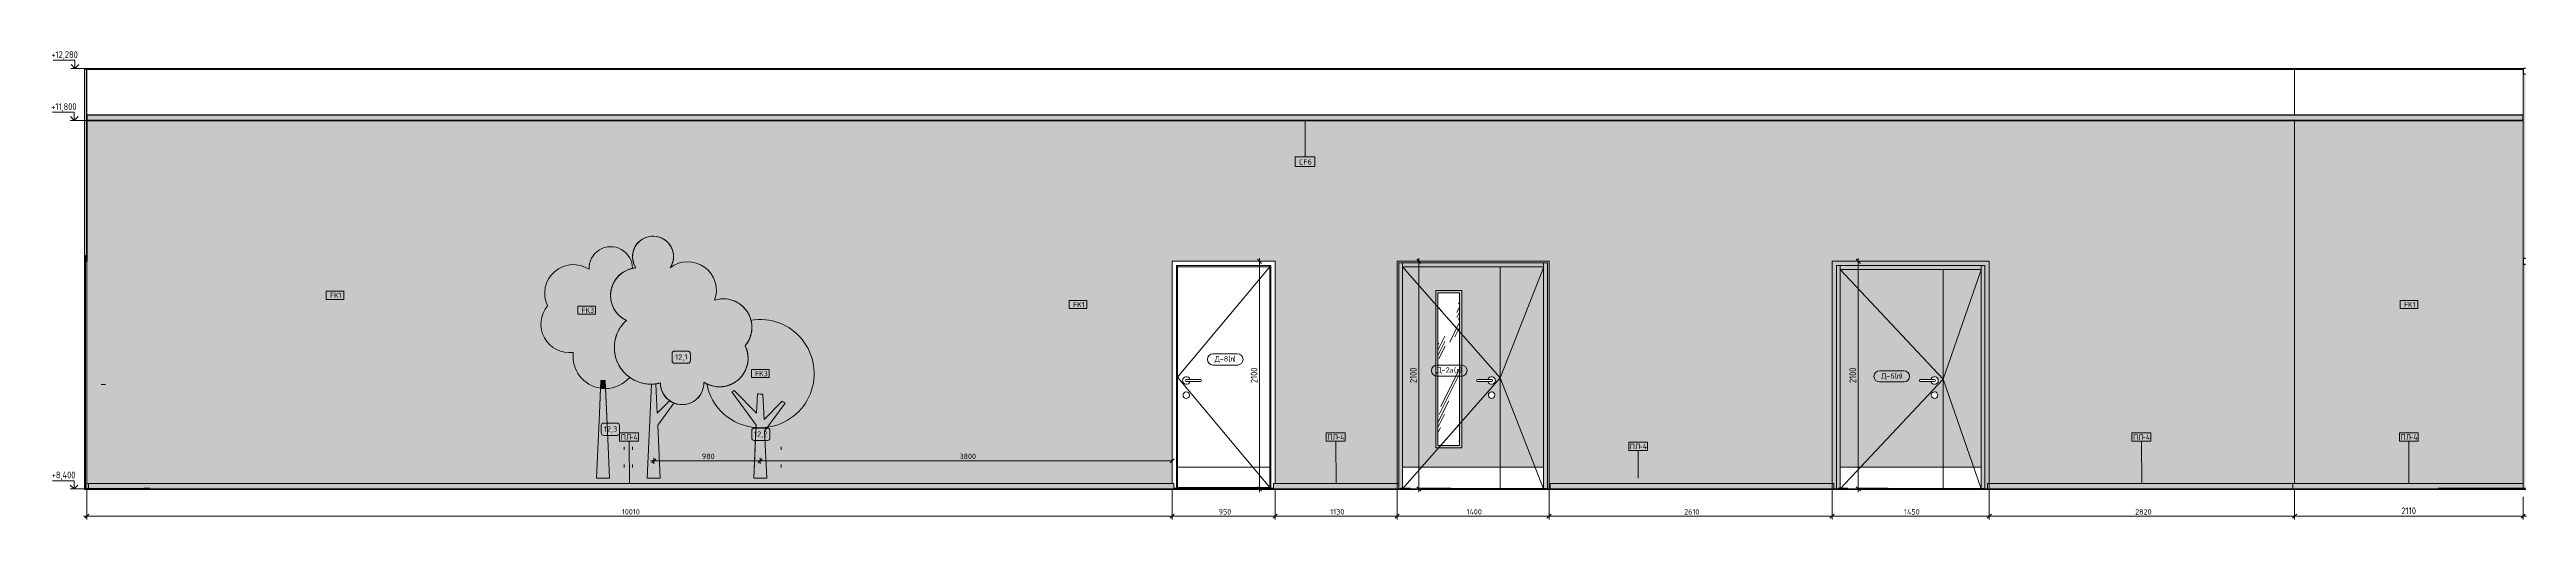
# Model space of a CAD drawing. Header units: millimetres. Extents: x 95091 to 185761, y -1987 to 15323.
# Drawn here: x 159467 to 182310, y 8117 to 12455 of the extents above; entities that cross this region are included whole.
import ezdxf

# ---------------------------------------------------------------- set-up
doc = ezdxf.new("R2010")
doc.units = ezdxf.units.MM
doc.linetypes.add('200_ШТРИХ__ш1_п0_6_', pattern=[40, 25, -15])
doc.linetypes.add('Штрих', pattern=[158.75, 79.375, -79.375])
for name, color, linetype, lineweight in [('A-ANNO-DIMS', 7, 'Continuous', 9), ('A-ANNO-DIMS-25', 7, 'Continuous', 9), ('A-CLNG-IDEN', 7, 'Continuous', 9), ('A-DETL', 7, 'Continuous', 9), ('A-DOOR', 7, 'Continuous', 9), ('A-DOOR-2', 7, 'Штрих', 9), ('A-DOOR-3', 7, '200_ШТРИХ__ш1_п0_6_', 9), ('A-DOOR-FRAM-1', 7, 'Continuous', 9), ('A-DOOR-FRAM-2', 7, 'Continuous', 18), ('A-DOOR-IDEN', 7, 'Continuous', 9), ('A-FLOR', 7, 'Continuous', 9), ('A-GENM', 7, 'Continuous', 9), ('A-GENM-IDEN', 7, 'Continuous', 9), ('A-GLAZ-CWMG', 7, 'Continuous', 9), ('A-GLAZ-CWMG-2', 7, 'Continuous', 30), ('A-WALL-3', 7, 'Continuous', 9), ('A-WALL-IDEN', 7, 'Continuous', 9), ('A-WALL-PATT', 7, 'Continuous', 9), ('G-ANNO-DIMS', 7, 'Continuous', 9), ('G-ANNO-DIMS-1', 7, 'Continuous', 20), ('I-FURN-IDEN', 7, 'Continuous', 9), ('I-WALL', 7, 'Continuous', 9), ('Q-SPCQ', 7, 'Continuous', 9), ('Ограждение', 7, 'Continuous', 9), ('Поручни', 7, 'Continuous', 9)]:
    doc.layers.add(name, color=color, linetype=linetype, lineweight=lineweight)
for name, color, linetype, lineweight, true_color in [('A-CLNG-1', 7, 'Continuous', 9, 0x787878), ('A-CLNG-FNSH-1', 7, 'Continuous', 30, 0x3c3c3c), ('A-FLOR-1', 7, 'Continuous', 9, 0x787878), ('A-FLOR-FNSH-1', 7, 'Continuous', 30, 0x3c3c3c), ('A-WALL-4', 7, 'Continuous', 30, 0x3c3c3c), ('A-WALL-FNSH-2', 7, 'Continuous', 30, 0x3c3c3c), ('I-FURN-3', 7, 'Continuous', 9, 0xc0c0c0), ('I-FURN-6', 7, 'Continuous', 9, 0xbec2bc), ('I-FURN-7', 7, 'Continuous', 9, 0xc5c2b6), ('I-FURN-8', 7, 'Continuous', 9, 0xc6c1b9), ('I-FURN-9', 7, 'Continuous', 9, 0xc2c3b7), ('I-WALL-1', 7, 'Continuous', 9, 0x787878), ('Q-SPCQ-1', 1, 'Continuous', 9, 0xff0000)]:
    doc.layers.add(name, color=color, linetype=linetype, lineweight=lineweight, true_color=true_color)
doc.layers.add('I-FURN-4', color=7, linetype='Continuous', lineweight=9, transparency=0.7)
doc.layers.add('I-FURN-5', color=7, linetype='Continuous', lineweight=9, true_color=0xd7c4aa, transparency=0.7)
doc.styles.add('GOST Common_5', font='GOST_Common.ttf', dxfattribs={"width": 0.9, "height": 50})
doc.styles.add('GOST Common_6', font='GOST_Common.ttf', dxfattribs={"height": 50})
doc.styles.add('ISOCPEUR_2', font='isocpeur.ttf', dxfattribs={"width": 0.9, "height": 62.5})
doc.styles.add('ISOCPEUR_3', font='isocpeur.ttf', dxfattribs={"width": 0.9, "height": 50})
doc.dimstyles.new('ISO-2_0_0_9К_Средний_округл2', dxfattribs={"dimscale": 304.8, "dimtxt": 49.799059, "dimasz": 0.123031, "dimexe": 0.098425, "dimexo": 0, "dimgap": 0, "dimtad": 1, "dimdec": 0, "dimrnd": 10, "dimzin": 0, "dimdsep": 46, "dimtxsty": 'ISOCPEUR_3', "dimblk1": 'OBLIQUE', "dimblk2": 'OBLIQUE', "dimsah": 1, "dimcen": 0.09, "dimdle": 0.098425, "dimazin": 0, "dimtfac": 1, "dimtdec": 4, "dimtix": 1, "dimtmove": 0, "dimatfit": 3, "dimfxl": 1, "dimtvp": 1, "dimtolj": 1, "dimtzin": 0, "dimarcsym": 2})
doc.dimstyles.new('ISO-2_5_0_9К_БОЛЬШОЙ_1', dxfattribs={"dimscale": 304.8, "dimtxt": 62.248823, "dimasz": 0.123031, "dimexe": 0.098425, "dimexo": 0.246063, "dimgap": 0, "dimtad": 1, "dimdec": 0, "dimrnd": 10, "dimzin": 0, "dimdsep": 46, "dimtxsty": 'ISOCPEUR_2', "dimblk1": 'OBLIQUE', "dimblk2": 'OBLIQUE', "dimsah": 1, "dimcen": 0.09, "dimdle": 0.098425, "dimazin": 0, "dimtfac": 1, "dimtdec": 4, "dimtix": 1, "dimtmove": 0, "dimatfit": 3, "dimfxl": 1, "dimtvp": 1, "dimtolj": 1, "dimtzin": 0, "dimarcsym": 2})

# ---------------------------------------------------------------- blocks, each defined once
blk = doc.blocks.new('110_Дверь_СКБ_2Ст - Д-1_л_Лестничная клетка EIS60 2-32142534-Развертка 3_42-3')
at = {"layer": 'A-DOOR-FRAM-1'}
for points in [[(-121211, 10485), (-121210, 10485), (-121210, 10500), (-121211, 10500)], [(-121210, 8400), (-121210, 10485), (-121211, 10485), (-121211, 8400)], [(-121210, 10485), (-121202, 10485), (-121202, 10500), (-121210, 10500)], [(-121202, 8402), (-121202, 10485), (-121210, 10485), (-121210, 8402), (-121204, 8402)]]:
    blk.add_hatch(color=256, dxfattribs=at).paths.add_polyline_path(points)
for p, q in [((-121210, 8402), (-121210, 10485)), ((-121210, 10485), (-121210, 8402)), ((-121202, 10485), (-121202, 8402))]:
    blk.add_line(p, q, dxfattribs=at)
at = {"layer": 'A-DOOR-FRAM-2'}
for p, q in [((-121202, 10555), (-121210, 10555)), ((-121210, 10555), (-121210, 10485)), ((-121202, 10485), (-121202, 10555)), ((-121210, 10500), (-121211, 10500)), ((-121211, 10485), (-121210, 10485)), ((-121210, 10485), (-121210, 10500)), ((-121210, 10485), (-121202, 10485))]:
    blk.add_line(p, q, dxfattribs=at)
blk = doc.blocks.new('110_Дверь_СКБ_2Ст - Д-2а_л_ Из коридора на лестницу-32216062-Развертка 3_42-3')
at = {"layer": 'A-DOOR'}
h = blk.add_hatch(color=256, dxfattribs=at)
h.paths.add_polyline_path([(-108792, 8600), (-108155, 8600), (-108155, 10450), (-109055, 10450), (-109055, 8600), (-108892, 8600)])
h.paths.add_polyline_path([(-108530, 8800), (-108730, 8800), (-108730, 10210), (-108530, 10210), (-108530, 8880)])
h.paths.add_polyline_path([(-108233, 9235), (-108240, 9235), (-108247, 9238), (-108254, 9242), (-108259, 9247), (-108263, 9254), (-108265, 9261), (-108265, 9269), (-108263, 9276), (-108259, 9283), (-108254, 9288), (-108248, 9292), (-108241, 9294), (-108233, 9295), (-108226, 9294), (-108219, 9290), (-108213, 9286), (-108209, 9280), (-108206, 9272), (-108205, 9265), (-108206, 9258), (-108209, 9251), (-108213, 9245), (-108219, 9240), (-108226, 9237), (-108231, 9235)])
h.paths.add_polyline_path([(-108234, 9365), (-108243, 9366), (-108252, 9369), (-108259, 9375), (-108265, 9382), (-108269, 9390), (-108365, 9390), (-108368, 9390), (-108370, 9391), (-108372, 9393), (-108374, 9395), (-108375, 9397), (-108375, 9400), (-108375, 9403), (-108374, 9405), (-108372, 9407), (-108370, 9409), (-108368, 9410), (-108365, 9410), (-108269, 9410), (-108265, 9418), (-108259, 9425), (-108252, 9431), (-108243, 9434), (-108234, 9435), (-108226, 9434), (-108217, 9430), (-108210, 9425), (-108205, 9417), (-108201, 9409), (-108200, 9400), (-108202, 9390), (-108205, 9383), (-108210, 9375), (-108217, 9370), (-108226, 9366), (-108232, 9365)])
blk.add_hatch(color=256, dxfattribs=at).paths.add_polyline_path([(-107845, 8600), (-107755, 8600), (-107755, 10450), (-108155, 10450), (-108155, 8600)])
h = blk.add_hatch(dxfattribs=at)
h.set_pattern_fill('FP_20', color=256, style=0, pattern_type=2)
h.set_pattern_definition([(63.435, (87.9, 31.75), (-255.5833, 766.7475), [317.5, -190.5, 317.5, -190.5, -403.903]), (63.435, (87.9, 31.75), (-255.5833, 766.7475), [-1016, 127, -276.903]), (63.435, (72.03, 47.6), (-255.5833, 766.7475), [254, -317.5, 190.5, -190.5, -467.403]), (63.435, (72.03, 47.6), (-255.5833, 766.7475), [-952.5, 222.25, -245.153]), (63.435, (72.03, 95.25), (-255.5833, 766.7475), [190.5, -381, 127, -190.5, -530.903]), (63.435, (72.03, 95.25), (-255.5833, 766.7475), [-889, 285.75, -245.153]), (63.435, (119.66, 47.6), (-255.5833, 766.7475), [190.5, -381, 158.75, -6404.653]), (63.435, (167.3, 95.25), (-255.5833, 766.7475), [95.25, -476.25, 63.5, -6499.903]), (63.435, (87.9, 174.6), (-255.5833, 766.7475), [63.5, -476.25, 63.5, -254, -562.653]), (63.435, (87.9, 174.6), (-255.5833, 766.7475), [-857.25, 158.75, -403.903]), (63.435, (373.65, 127), (-255.5833, 766.7475), [317.5, -476.25, 381, -251.503]), (63.435, (373.65, 79.4), (-255.5833, 766.7475), [444.5, -317.5, 476.25, -188.003]), (63.435, (405.4, 95.25), (-255.5833, 766.7475), [508, -254, 381, -276.903]), (63.435, (453.03, 142.9), (-255.5833, 766.7475), [317.5, -444.5, 254, -403.903]), (63.435, (405.4, 238.1), (-255.5833, 766.7475), [158.75, -635, 190.5, -435.653]), (63.435, (500.65, 190.5), (-255.5833, 766.7475), [127, -635, 127, -530.903])])
h.paths.add_polyline_path([(-108548, 8800), (-108530, 8800), (-108530, 10210), (-108730, 10210), (-108730, 8800)])
at = {"layer": 'A-DOOR-FRAM-1'}
for points in [[(-107705, 8400), (-107705, 10500), (-109105, 10500), (-109105, 8450), (-109090, 8450), (-109090, 10485), (-107720, 10485), (-107720, 8400)], [(-109090, 8400), (-109073, 8400), (-109073, 8402), (-109055, 8402), (-109055, 10485), (-109090, 10485), (-109090, 8402)], [(-107899, 10450), (-107755, 10450), (-107755, 10485), (-109055, 10485), (-109055, 10450), (-107969, 10450)], [(-107732, 8400), (-107720, 8400), (-107720, 10485), (-107755, 10485), (-107755, 8402), (-107732, 8402), (-107732, 8400)]]:
    blk.add_hatch(color=256, dxfattribs=at).paths.add_polyline_path(points)
at = {"layer": 'A-DOOR'}
for p, q in [((-108155, 10450), (-109055, 10450)), ((-109055, 8600), (-109055, 10450)), ((-108155, 10450), (-108155, 8600)), ((-107755, 10450), (-108155, 10450)), ((-108155, 8600), (-108155, 10450)), ((-107755, 10450), (-107755, 8600)), ((-108510, 10230), (-108750, 10230)), ((-108750, 10230), (-108750, 8780)), ((-108730, 10210), (-108730, 8800)), ((-108530, 10210), (-108730, 10210)), ((-108530, 8800), (-108530, 10210)), ((-108510, 10230), (-108510, 8780)), ((-108365, 9410), (-108235, 9410)), ((-108235, 9390), (-108365, 9390)), ((-108235, 9410), (-108269, 9410)), ((-108269, 9390), (-108235, 9390)), ((-108510, 8780), (-108750, 8780)), ((-108730, 8800), (-108530, 8800)), ((-109055, 8600), (-108155, 8600)), ((-109055, 8402), (-109055, 8600)), ((-108155, 8402), (-108155, 8600)), ((-107755, 8600), (-108155, 8600)), ((-108155, 8600), (-108155, 8402)), ((-107755, 8402), (-107755, 8600))]:
    blk.add_line(p, q, dxfattribs=at)
for centre, radius, start, end in [((-108365, 9400), 10, 90, 270), ((-108235, 9400), 35, 0, 163.3985), ((-108235, 9400), 35, 196.6015, 0), ((-108235, 9400), 10, 270, 90), ((-108235, 9400), 10, 270, 90), ((-108235, 9265), 30, 0, 188.1699), ((-108235, 9265), 30, 188.1699, 0)]:
    blk.add_arc(centre, radius, start, end, dxfattribs=at)
at = {"layer": 'A-DOOR-2'}
for p, q in [((-107705, 10500), (-109105, 10500)), ((-109105, 8400), (-109105, 10500)), ((-107705, 10500), (-109105, 10500)), ((-109105, 8400), (-109105, 10500)), ((-107705, 8400), (-107705, 10500)), ((-107705, 8400), (-107705, 10500))]:
    blk.add_line(p, q, dxfattribs=at)
at = {"layer": 'A-DOOR-3'}
for p, q in [((-108730, 10079), (-108530, 9851)), ((-108530, 8998), (-108704, 8800))]:
    blk.add_line(p, q, dxfattribs=at)
at = {"layer": 'A-DOOR-FRAM-1'}
for p, q in [((-109090, 8450), (-109090, 10485)), ((-109090, 10485), (-107720, 10485)), ((-109055, 10450), (-109055, 10485)), ((-109055, 10485), (-109055, 8600)), ((-107755, 10450), (-109055, 10450)), ((-107755, 10485), (-107755, 10450)), ((-107755, 10485), (-107755, 8600)), ((-107720, 10485), (-107720, 8400))]:
    blk.add_line(p, q, dxfattribs=at)
blk = doc.blocks.new('110_Дверь_СКБ_1Ст_Внутренняя1 - Д-8 950x2100h_охрана-31784688-Развертка 3_42-3')
at = {"layer": 'A-DOOR'}
for p, q in [((-110280, 10448), (-111130, 9432)), ((-111130, 9432), (-110280, 8414)), ((-110920, 9410), (-111050, 9410)), ((-111050, 9410), (-111016, 9410)), ((-111050, 9390), (-110920, 9390)), ((-111016, 9390), (-111050, 9390)), ((-110280, 8600), (-111130, 8600))]:
    blk.add_line(p, q, dxfattribs=at)
for centre, radius, start, end in [((-111050, 9400), 35, 16.6015, 180), ((-111050, 9400), 35, 180, 343.3985), ((-111050, 9400), 10, 90, 270), ((-111050, 9400), 10, 90, 270), ((-110920, 9400), 10, 270, 90), ((-111050, 9265), 30, 351.8301, 180), ((-111050, 9265), 30, 180, 351.8301)]:
    blk.add_arc(centre, radius, start, end, dxfattribs=at)
at = {"layer": 'A-DOOR-FRAM-1'}
for p, q in [((-111140, 8406), (-111140, 10460)), ((-111140, 10460), (-110270, 10460)), ((-111130, 10450), (-111130, 10460)), ((-111130, 10460), (-111130, 8406)), ((-111130, 10450), (-110280, 10450)), ((-110280, 10460), (-110280, 10450)), ((-110280, 8406), (-110280, 10460)), ((-110270, 10460), (-110270, 8406)), ((-110270, 8414), (-111140, 8414))]:
    blk.add_line(p, q, dxfattribs=at)
blk = doc.blocks.new('110_Дверь_СКБ_2Ст - Д-6_л__ ДОО_Дв_1450x2100h_Дверь из раздевальной в коридор-25835678-Развертка 3_42-3')
at = {"layer": 'A-DOOR'}
h = blk.add_hatch(color=256, dxfattribs=at)
h.paths.add_polyline_path([(-104327, 8600), (-104070, 8600), (-104070, 10425), (-105020, 10425), (-105020, 8600)])
h.paths.add_polyline_path([(-104148, 9235), (-104155, 9235), (-104162, 9238), (-104169, 9242), (-104174, 9247), (-104178, 9254), (-104180, 9261), (-104180, 9269), (-104178, 9276), (-104174, 9283), (-104169, 9288), (-104163, 9292), (-104156, 9294), (-104148, 9295), (-104141, 9294), (-104134, 9290), (-104128, 9286), (-104124, 9280), (-104121, 9272), (-104120, 9265), (-104121, 9258), (-104124, 9251), (-104128, 9245), (-104134, 9240), (-104141, 9237), (-104146, 9235)])
h.paths.add_polyline_path([(-104149, 9365), (-104158, 9366), (-104167, 9369), (-104174, 9375), (-104180, 9382), (-104184, 9390), (-104280, 9390), (-104283, 9390), (-104285, 9391), (-104287, 9393), (-104289, 9395), (-104290, 9397), (-104290, 9400), (-104290, 9403), (-104289, 9405), (-104287, 9407), (-104285, 9409), (-104283, 9410), (-104280, 9410), (-104184, 9410), (-104180, 9418), (-104174, 9425), (-104167, 9431), (-104158, 9434), (-104149, 9435), (-104141, 9434), (-104132, 9430), (-104125, 9425), (-104120, 9417), (-104116, 9409), (-104115, 9400), (-104117, 9390), (-104120, 9383), (-104125, 9375), (-104132, 9370), (-104141, 9366), (-104147, 9365)])
blk.add_hatch(color=256, dxfattribs=at).paths.add_polyline_path([(-103720, 8600), (-103720, 10425), (-104070, 10425), (-104070, 8600), (-103976, 8600)])
at = {"layer": 'A-DOOR-FRAM-1'}
for points in [[(-105080, 8400), (-105055, 8400), (-105055, 10460), (-103685, 10460), (-103685, 8400), (-103660, 8400), (-103660, 8450), (-103645, 8450), (-103645, 10500), (-105095, 10500), (-105095, 8450), (-105080, 8450), (-105080, 8401)], [(-105055, 8400), (-105038, 8400), (-105038, 8402), (-105020, 8402), (-105020, 10460), (-105055, 10460), (-105055, 8402)], [(-103807, 10425), (-103720, 10425), (-103720, 10460), (-105020, 10460), (-105020, 10425), (-103807, 10425)], [(-103697, 8400), (-103685, 8400), (-103685, 10460), (-103720, 10460), (-103720, 8402), (-103697, 8402)]]:
    blk.add_hatch(color=256, dxfattribs=at).paths.add_polyline_path(points)
at = {"layer": 'A-DOOR'}
for p, q in [((-104070, 10425), (-105020, 10425)), ((-105020, 8600), (-105020, 10425)), ((-104070, 10425), (-104070, 8600)), ((-103720, 10425), (-104070, 10425)), ((-104070, 8600), (-104070, 10425)), ((-103720, 10425), (-103720, 8600)), ((-104280, 9410), (-104150, 9410)), ((-104150, 9390), (-104280, 9390)), ((-104150, 9410), (-104184, 9410)), ((-104184, 9390), (-104150, 9390)), ((-105020, 8600), (-104070, 8600)), ((-105020, 8402), (-105020, 8600)), ((-104070, 8402), (-104070, 8600)), ((-103720, 8600), (-104070, 8600)), ((-104070, 8600), (-104070, 8402)), ((-103720, 8402), (-103720, 8600))]:
    blk.add_line(p, q, dxfattribs=at)
for centre, radius, start, end in [((-104280, 9400), 10, 90, 270), ((-104150, 9400), 35, 0, 163.3985), ((-104150, 9400), 35, 196.6015, 0), ((-104150, 9400), 10, 270, 90), ((-104150, 9400), 10, 270, 90), ((-104150, 9265), 30, 0, 188.1699), ((-104150, 9265), 30, 188.1699, 0)]:
    blk.add_arc(centre, radius, start, end, dxfattribs=at)
at = {"layer": 'A-DOOR-2'}
for p, q in [((-103645, 10500), (-105095, 10500)), ((-105095, 8400), (-105095, 10500)), ((-103645, 10500), (-105095, 10500)), ((-105095, 8400), (-105095, 10500)), ((-103645, 8400), (-103645, 10500)), ((-103645, 8400), (-103645, 10500))]:
    blk.add_line(p, q, dxfattribs=at)
at = {"layer": 'A-DOOR-FRAM-1'}
for p, q in [((-105055, 8400), (-105055, 10460)), ((-105055, 10460), (-103685, 10460)), ((-105020, 10425), (-105020, 10460)), ((-105020, 10460), (-105020, 8600)), ((-103720, 10425), (-105020, 10425)), ((-103720, 10460), (-103720, 10425)), ((-103720, 10460), (-103720, 8600)), ((-103685, 10460), (-103685, 8400))]:
    blk.add_line(p, q, dxfattribs=at)
blk = doc.blocks.new('Плинтус - Плинтус светлый _сад_-33412396-Развертка 3_42-3')
at = {"layer": 'A-GENM'}
for p, q in [((-121189, 8402), (-121189, 8450)), ((-121189, 8450), (-121174, 8450)), ((-121174, 8450), (-121174, 8402))]:
    blk.add_line(p, q, dxfattribs=at)
blk = doc.blocks.new('Плинтус - Плинтус светлый _сад_-33412397-Развертка 3_42-3')
at = {"layer": 'A-GENM'}
blk.add_hatch(color=256, dxfattribs=at).paths.add_polyline_path([(-111362, 8400), (-111165, 8400), (-111165, 8450), (-121174, 8450), (-121174, 8402), (-120610, 8402), (-120610, 8400), (-111714, 8400)])
for p in [(-121174, 8450), (-111165, 8400)]:
    blk.add_line(p, (-111165, 8450), dxfattribs=at)
blk = doc.blocks.new('Плинтус - Плинтус светлый _сад_-33412398-Развертка 3_42-3')
at = {"layer": 'A-GENM'}
blk.add_hatch(color=256, dxfattribs=at).paths.add_polyline_path([(-109252, 8400), (-109090, 8400), (-109090, 8450), (-110245, 8450), (-110245, 8400), (-109603, 8400)])
for p, q in [((-110245, 8450), (-109090, 8450)), ((-110245, 8450), (-110245, 8400)), ((-109090, 8400), (-109090, 8450))]:
    blk.add_line(p, q, dxfattribs=at)
blk = doc.blocks.new('Плинтус - Плинтус светлый _сад_-33412399-Развертка 3_42-3')
at = {"layer": 'A-GENM'}
blk.add_hatch(color=256, dxfattribs=at).paths.add_polyline_path([(-105207, 8400), (-105080, 8400), (-105080, 8450), (-107695, 8450), (-107695, 8400), (-105251, 8400)])
for p, q in [((-107695, 8450), (-105080, 8450)), ((-107695, 8450), (-107695, 8400)), ((-105080, 8400), (-105080, 8450))]:
    blk.add_line(p, q, dxfattribs=at)
blk = doc.blocks.new('Плинтус - Плинтус светлый _сад_-33412400-Развертка 3_42-3')
at = {"layer": 'A-GENM'}
blk.add_hatch(color=256, dxfattribs=at).paths.add_polyline_path([(-102129, 8400), (-100845, 8400), (-100845, 8450), (-103660, 8450), (-103660, 8400), (-102173, 8400)])
for q in [(-100845, 8450), (-103660, 8400)]:
    blk.add_line((-103660, 8450), q, dxfattribs=at)
blk = doc.blocks.new('Плинтус - Плинтус светлый _сад_-33412401-Развертка 3_42-3')
at = {"layer": 'A-GENM'}
blk.add_line((-100844.99995, 8400), (-100844.99995, 8450), dxfattribs=at)
blk = doc.blocks.new('Плинтус - Плинтус светлый _сад_-33412402-Развертка 3_42-3')
at = {"layer": 'A-GENM'}
blk.add_hatch(color=256, dxfattribs=at).paths.add_polyline_path([(-99755, 8400), (-99505, 8400), (-99505, 8402), (-98720, 8402), (-98720, 8450), (-100845, 8450), (-100845, 8400), (-99931, 8400)])
for q in [(-98720, 8450), (-100845, 8400)]:
    blk.add_line((-100845, 8450), q, dxfattribs=at)
blk = doc.blocks.new('Дистанционный пожарный извещатель - Монтируемые на перекрытии-30348713-Развертка 3_42-3')
at = {"layer": 'Q-SPCQ'}
for p, q in [((-121053, 9362), (-121058, 9362)), ((-121053, 9362), (-121040, 9362)), ((-121023, 9362), (-121053, 9362)), ((-121040, 9362), (-121023, 9362)), ((-121023, 9362), (-121017, 9362))]:
    blk.add_line(p, q, dxfattribs=at)
blk = doc.blocks.new('Дерево_ декор 2 - Дерево_ декор 2-30725410-Развертка 3_42-3')
at = {"layer": 'I-FURN-4'}
blk.add_hatch(color=256, dxfattribs=at).paths.add_polyline_path([(-115696, 9177), (-115672, 9179), (-115648, 9184), (-115624, 9192), (-115602, 9202), (-115582, 9216), (-115563, 9231), (-115546, 9249), (-115532, 9269), (-115520, 9290), (-115511, 9313), (-115504, 9337), (-115501, 9361), (-115500, 9385), (-115476, 9371), (-115448, 9359), (-115422, 9350), (-115394, 9345), (-115366, 9342), (-115339, 9342), (-115311, 9346), (-115287, 9351), (-115281, 9353), (-115261, 9359), (-115255, 9362), (-115237, 9370), (-115231, 9373), (-115220, 9379), (-115208, 9387), (-115197, 9395), (-115186, 9403), (-115175, 9413), (-115166, 9422), (-115156, 9433), (-115144, 9447), (-115138, 9455), (-115132, 9466), (-115124, 9479), (-115117, 9492), (-115110, 9508), (-115106, 9518), (-115101, 9534), (-115098, 9547), (-115095, 9561), (-115093, 9576), (-115092, 9588), (-115091, 9610), (-115092, 9615), (-115093, 9639), (-115094, 9643), (-115099, 9669), (-115107, 9696), (-115117, 9721), (-115102, 9742), (-115088, 9764), (-115078, 9785), (-115076, 9789), (-115071, 9801), (-115067, 9814), (-115063, 9832), (-115061, 9840), (-115058, 9857), (-115056, 9876), (-115056, 9882), (-115056, 9907), (-115059, 9933), (-115065, 9961), (-115074, 9987), (-115086, 10013), (-115101, 10038), (-115118, 10060), (-115137, 10081), (-115158, 10099), (-115182, 10115), (-115207, 10129), (-115233, 10140), (-115260, 10148), (-115288, 10152), (-115316, 10154), (-115345, 10153), (-115373, 10149), (-115400, 10142), (-115392, 10169), (-115387, 10197), (-115384, 10225), (-115385, 10254), (-115389, 10281), (-115396, 10309), (-115406, 10337), (-115418, 10361), (-115433, 10385), (-115451, 10407), (-115471, 10427), (-115493, 10445), (-115516, 10461), (-115542, 10474), (-115568, 10484), (-115596, 10491), (-115624, 10495), (-115652, 10496), (-115680, 10494), (-115708, 10489), (-115735, 10481), (-115762, 10470), (-115788, 10456), (-115810, 10441), (-115798, 10461), (-115789, 10483), (-115783, 10506), (-115780, 10530), (-115780, 10554), (-115782, 10577), (-115788, 10601), (-115797, 10623), (-115808, 10644), (-115822, 10663), (-115838, 10680), (-115857, 10696), (-115877, 10708), (-115898, 10719), (-115921, 10726), (-115944, 10731), (-115968, 10732), (-115992, 10731), (-116015, 10726), (-116038, 10719), (-116059, 10708), (-116079, 10696), (-116098, 10680), (-116114, 10663), (-116128, 10644), (-116139, 10623), (-116148, 10601), (-116153, 10577), (-116156, 10554), (-116156, 10530), (-116153, 10506), (-116147, 10483), (-116138, 10461), (-116126, 10441), (-116154, 10437), (-116158, 10436), (-116158, 10435), (-116183, 10428), (-116209, 10418), (-116233, 10405), (-116255, 10391), (-116275, 10375), (-116295, 10355), (-116310, 10336), (-116324, 10314), (-116337, 10289), (-116346, 10266), (-116353, 10241), (-116358, 10214), (-116360, 10188), (-116359, 10162), (-116355, 10135), (-116348, 10108), (-116339, 10085), (-116338, 10082), (-116328, 10061), (-116325, 10057), (-116314, 10039), (-116310, 10034), (-116297, 10018), (-116282, 10001), (-116279, 9999), (-116260, 9982), (-116237, 9966), (-116214, 9954), (-116237, 9931), (-116256, 9909), (-116273, 9883), (-116288, 9856), (-116300, 9831), (-116301, 9827), (-116307, 9811), (-116311, 9798), (-116316, 9782), (-116319, 9768), (-116321, 9751), (-116323, 9737), (-116324, 9718), (-116325, 9706), (-116324, 9684), (-116323, 9667), (-116321, 9654), (-116317, 9634), (-116315, 9624), (-116309, 9601), (-116307, 9595), (-116297, 9569), (-116283, 9540), (-116267, 9514), (-116249, 9490), (-116227, 9466), (-116205, 9446), (-116184, 9429), (-116177, 9424), (-116150, 9407), (-116121, 9393), (-116091, 9382), (-116059, 9373), (-116028, 9368), (-115996, 9366), (-115962, 9367), (-115932, 9370), (-115900, 9377), (-115899, 9352), (-115894, 9328), (-115887, 9305), (-115877, 9283), (-115864, 9262), (-115849, 9243), (-115831, 9226), (-115811, 9211), (-115796, 9202), (-115790, 9198), (-115785, 9196), (-115768, 9189), (-115745, 9182), (-115720, 9178)])
h = blk.add_hatch(color=256, dxfattribs=at)
h.paths.add_polyline_path([(-115339, 9342), (-115337, 9342), (-115339, 9342)])
h.paths.add_polyline_path([(-115311, 9346), (-115309, 9346), (-115310, 9346)])
h.paths.add_polyline_path([(-115284, 9352), (-115281, 9352), (-115281, 9353), (-115282, 9352)])
h.paths.add_polyline_path([(-115258, 9361), (-115254, 9362), (-115253, 9363), (-115255, 9362)])
h.paths.add_polyline_path([(-115232, 9372), (-115228, 9374), (-115220, 9379), (-115231, 9373)])
h.paths.add_polyline_path([(-115208, 9387), (-115204, 9390), (-115202, 9391), (-115204, 9390)])
h.paths.add_polyline_path([(-115186, 9403), (-115181, 9407), (-115179, 9410), (-115181, 9408)])
h.paths.add_polyline_path([(-115166, 9422), (-115161, 9427), (-115156, 9433)])
h.paths.add_polyline_path([(-115148, 9443), (-115143, 9449), (-115138, 9455), (-115145, 9446)])
h.paths.add_polyline_path([(-115132, 9466), (-115127, 9473), (-115124, 9479), (-115128, 9472)])
h.paths.add_polyline_path([(-115118, 9490), (-115114, 9499), (-115112, 9504), (-115117, 9492)])
h.paths.add_polyline_path([(-116257, 9501), (-116267, 9515), (-116267, 9515)])
h.paths.add_polyline_path([(-115107, 9516), (-115104, 9525), (-115102, 9531), (-115106, 9518)])
h.paths.add_polyline_path([(-115099, 9542), (-115096, 9553), (-115096, 9555), (-115098, 9547)])
h.paths.add_polyline_path([(-115094, 9569), (-115092, 9582), (-115092, 9584), (-115093, 9576)])
h.paths.add_polyline_path([(-115092, 9597), (-115091, 9610), (-115091, 9614), (-115091, 9609)])
h.paths.add_polyline_path([(-115092, 9624), (-115093, 9639), (-115093, 9638), (-115093, 9636)])
h.paths.add_polyline_path([(-116316, 9628), (-116319, 9644), (-116317, 9632)])
h.paths.add_polyline_path([(-116322, 9658), (-116323, 9675), (-116322, 9663), (-116322, 9659)])
h.paths.add_polyline_path([(-115101, 9677), (-115107, 9696), (-115117, 9721), (-115117, 9720), (-115106, 9694), (-115101, 9677)])
h.paths.add_polyline_path([(-116324, 9689), (-116325, 9706), (-116325, 9696)])
h.paths.add_polyline_path([(-116324, 9720), (-116323, 9737), (-116324, 9728)])
h.paths.add_polyline_path([(-115102, 9742), (-115100, 9743), (-115101, 9743)])
h.paths.add_polyline_path([(-116321, 9751), (-116319, 9768), (-116320, 9760)])
h.paths.add_polyline_path([(-115088, 9764), (-115086, 9768), (-115086, 9768)])
h.paths.add_polyline_path([(-116316, 9782), (-116311, 9798), (-116313, 9791)])
h.paths.add_polyline_path([(-115076, 9789), (-115074, 9794), (-115074, 9795), (-115074, 9794)])
h.paths.add_polyline_path([(-116307, 9811), (-116301, 9827), (-116304, 9822)])
h.paths.add_polyline_path([(-115067, 9814), (-115065, 9820), (-115065, 9824), (-115065, 9822)])
h.paths.add_polyline_path([(-115061, 9840), (-115059, 9848), (-115059, 9850)])
h.paths.add_polyline_path([(-116296, 9840), (-116288, 9856), (-116291, 9852)])
h.paths.add_polyline_path([(-115057, 9866), (-115056, 9876), (-115056, 9880), (-115057, 9873)])
h.paths.add_polyline_path([(-115058, 9921), (-115059, 9933), (-115059, 9932), (-115058, 9921)])
h.paths.add_polyline_path([(-116232, 9936), (-116214, 9954), (-116214, 9954), (-116216, 9952)])
h.paths.add_polyline_path([(-116299, 10019), (-116310, 10034), (-116300, 10020)])
h.paths.add_polyline_path([(-116315, 10040), (-116325, 10057), (-116318, 10044)])
h.paths.add_polyline_path([(-116328, 10063), (-116338, 10082), (-116332, 10068)])
h.paths.add_polyline_path([(-116340, 10086), (-116348, 10108), (-116343, 10094), (-116342, 10091)])
h.paths.add_polyline_path([(-116349, 10111), (-116355, 10135), (-116352, 10120)])
h.paths.add_polyline_path([(-116355, 10136), (-116359, 10162), (-116359, 10190), (-116358, 10214), (-116353, 10241), (-116346, 10266), (-116336, 10292), (-116324, 10314), (-116309, 10337), (-116293, 10357), (-116274, 10375), (-116254, 10392), (-116229, 10407), (-116207, 10419), (-116181, 10429), (-116158, 10435), (-116158, 10436), (-116183, 10429), (-116208, 10420), (-116231, 10407), (-116255, 10392), (-116276, 10375), (-116296, 10355), (-116313, 10333), (-116328, 10309), (-116340, 10284), (-116349, 10258), (-116356, 10231), (-116359, 10203), (-116360, 10175), (-116357, 10148)])
at = {"layer": 'I-FURN-5'}
blk.add_hatch(color=256, dxfattribs=at).paths.add_polyline_path([(-116022, 8500), (-115902, 8500), (-115924, 8989), (-115776, 9192), (-115798, 9202), (-115815, 9213), (-115929, 9099), (-115941, 9369), (-115966, 9366), (-115983, 9366), (-116021, 8516)])
at = {"layer": 'I-FURN-3'}
for p, q in [((-115983, 9366), (-116022, 8500)), ((-115929, 9099), (-115941, 9369)), ((-115815, 9213), (-115929, 9099)), ((-115924, 8989), (-115776, 9192)), ((-115902, 8500), (-115924, 8989)), ((-116156, 8787), (-116157, 8773)), ((-116157, 8773), (-116156, 8759)), ((-116156, 8624), (-116157, 8610)), ((-116157, 8610), (-116156, 8596)), ((-116022, 8500), (-115962, 8500)), ((-115962, 8500), (-115902, 8500))]:
    blk.add_line(p, q, dxfattribs=at)
for centre, radius, start, end in [((-115968, 10543), 189, 326.9514, 213.0486), ((-116104, 10185), 256, 95, 244.475), ((-115648, 10232), 264, 340, 127.7678), ((-115320, 9890), 264, 320, 107.7678), ((-115987, 9704), 338, 132.2135, 284.8805), ((-115355, 9606), 264, 236.5894, 25.8162), ((-115987, 9704), 338, 270.72, 277.8572), ((-115700, 9377), 200, 180, 2.4492), ((-115700, 9377), 200, 235.1493, 247.6496)]:
    blk.add_arc(centre, radius, start, end, dxfattribs=at)
at = {"layer": 'I-FURN-6'}
for centre, radius, start, end in [((-115968, 10543), 189, 24.8566, 213.0486), ((-115968, 10543), 189, 326.9514, 17.6185), ((-115968, 10543), 189, 17.6185, 24.8566), ((-116104, 10185), 256, 95, 102.1734), ((-115648, 10232), 264, 340, 127.7678), ((-116104, 10185), 256, 196.8986, 197.5521), ((-116104, 10185), 256, 202.7286, 203.7675), ((-116104, 10185), 256, 208.6035, 210.0009), ((-115320, 9890), 264, 11.8968, 107.7678), ((-116104, 10185), 256, 214.5161, 216.2596), ((-115987, 9704), 338, 156.1319, 158.4711), ((-116104, 10185), 256, 220.4609, 222.5599), ((-115987, 9704), 338, 150.908, 153.1901), ((-116104, 10185), 256, 226.4333, 228.9453), ((-115987, 9704), 338, 145.7295, 147.9091), ((-116104, 10185), 256, 232.43, 235.5807), ((-115987, 9704), 338, 140.6852, 142.6282), ((-116104, 10185), 256, 238.4477, 244.475), ((-115320, 9890), 264, 346.1078, 348.9099), ((-115320, 9890), 264, 351.9285, 354.7289), ((-115320, 9890), 264, 3.5555, 6.6326), ((-115320, 9890), 264, 357.7437, 0.5711), ((-115987, 9704), 338, 177.1622, 179.5941), ((-115987, 9704), 338, 182.4324, 184.8738), ((-115987, 9704), 338, 171.895, 174.3138), ((-115987, 9704), 338, 187.7049, 190.1522), ((-115987, 9704), 338, 166.6324, 169.0331), ((-115987, 9704), 338, 192.9791, 195.4281), ((-115987, 9704), 338, 161.3765, 163.7522), ((-115987, 9704), 338, 198.2546, 200.6984), ((-115320, 9890), 264, 322.1383, 325.6769), ((-115355, 9606), 264, 13.8255, 15.624), ((-115320, 9890), 264, 328.5072, 331.4827), ((-115355, 9606), 264, 7.7577, 9.9474), ((-115355, 9606), 264, 1.6888, 4.0527), ((-115355, 9606), 264, 355.6184, 358.0855), ((-115320, 9890), 264, 334.4245, 337.2896), ((-115320, 9890), 264, 340.277, 343.0982), ((-115987, 9704), 338, 203.5311, 205.9512), ((-115987, 9704), 338, 221.9487, 224.4694), ((-115987, 9704), 338, 227.2043, 229.7534), ((-115987, 9704), 338, 232.4759, 273.5696), ((-115987, 9704), 338, 274.0972, 284.8805), ((-115700, 9377), 200, 180, 235.6765), ((-115700, 9377), 200, 245.0008, 2.4492), ((-115355, 9606), 264, 236.5894, 247.8427), ((-115355, 9606), 264, 294.728, 297.7153), ((-115355, 9606), 264, 300.8489, 303.7689), ((-115355, 9606), 264, 306.9568, 309.8206), ((-115355, 9606), 264, 313.0556, 315.8704), ((-115355, 9606), 264, 319.1475, 321.9177), ((-115355, 9606), 264, 325.2342, 327.9621), ((-115355, 9606), 264, 331.3167, 334.0029), ((-115355, 9606), 264, 337.3959, 340.0386), ((-115355, 9606), 264, 343.4723, 346.0673), ((-115355, 9606), 264, 349.5463, 352.0853), ((-115700, 9377), 200, 238.0344, 242.3453), ((-115355, 9606), 264, 249.1236, 255.2427), ((-115355, 9606), 264, 255.2762, 261.3623), ((-115355, 9606), 264, 262.9815, 267.4246), ((-115355, 9606), 264, 269.8057, 273.4856), ((-115355, 9606), 264, 276.1791, 279.5452), ((-115355, 9606), 264, 282.4138, 285.6034), ((-115355, 9606), 264, 288.5873, 291.6601)]:
    blk.add_arc(centre, radius, start, end, dxfattribs=at)
at = {"layer": 'I-FURN-7'}
for start, end in [(273.5696, 274.0972), (273.5699, 273.9684), (273.9691, 274.0969)]:
    blk.add_arc((-115987, 9704), 338, start, end, dxfattribs=at)
at = {"layer": 'I-FURN-8'}
for p, q in [((-116022, 8500), (-115983, 9366)), ((-115941, 9369), (-115929, 9099)), ((-115929, 9099), (-115815, 9213)), ((-115776, 9192), (-115924, 8989)), ((-115924, 8989), (-115902, 8500)), ((-115962, 8500), (-116022, 8500)), ((-115902, 8500), (-115962, 8500))]:
    blk.add_line(p, q, dxfattribs=at)
for centre, radius, start, end in [((-115987, 9704), 338, 270.72, 273.5699), ((-115987, 9704), 338, 274.0969, 277.8572), ((-115700, 9377), 200, 235.1493, 235.6782), ((-115700, 9377), 200, 238.033, 242.3478), ((-115700, 9377), 200, 244.9987, 247.6496)]:
    blk.add_arc(centre, radius, start, end, dxfattribs=at)
at = {"layer": 'I-FURN-9'}
for start, end in [(235.6765, 238.0344), (235.6782, 236.2077), (236.2181, 238.033), (242.3453, 245.0008), (242.3478, 243.2919), (243.3157, 244.9987)]:
    blk.add_arc((-115700, 9377), 200, start, end, dxfattribs=at)
blk = doc.blocks.new('Дервево_ ствол_ декор 3 - Дервево_ ствол_ декор 3-30728032-Развертка 3_42-3')
at = {"layer": 'I-FURN-5'}
for points in [[(-114970, 8964), (-114931, 8966), (-114913, 8969), (-114751, 9192), (-114764, 9200), (-114777, 9208), (-114944, 9041), (-114955, 9274), (-114980, 9275), (-115005, 9278), (-115013, 9099), (-115221, 9307), (-115235, 9298), (-115240, 9295), (-115018, 8989), (-115019, 8965), (-115009, 8964), (-114983, 8964)], [(-114939, 8500), (-114920, 8500), (-114939, 8932), (-114913, 8969), (-114931, 8966), (-114970, 8964), (-115009, 8964), (-115019, 8965), (-115040, 8500), (-114980, 8500)]]:
    blk.add_hatch(color=256, dxfattribs=at).paths.add_polyline_path(points)
at = {"layer": 'I-FURN-3'}
for p, q in [((-115240, 9295), (-115018, 8989)), ((-115013, 9099), (-115221, 9307)), ((-115005, 9278), (-115013, 9099)), ((-114944, 9041), (-114955, 9274)), ((-114777, 9208), (-114944, 9041)), ((-114939, 8932), (-114751, 9192)), ((-115018, 8989), (-115040, 8500)), ((-114920, 8500), (-114939, 8932)), ((-114786, 8787), (-114785, 8773)), ((-114785, 8773), (-114786, 8759)), ((-115040, 8500), (-114980, 8500)), ((-114980, 8500), (-114920, 8500)), ((-114786, 8624), (-114785, 8610)), ((-114785, 8610), (-114786, 8596))]:
    blk.add_line(p, q, dxfattribs=at)
for centre, radius, start, end in [((-115337, 9470), 200, 298.9412, 305.3565), ((-114958, 9612), 338, 261.9564, 270.4842), ((-114663, 9372), 200, 235.0124, 243.9237)]:
    blk.add_arc(centre, radius, start, end, dxfattribs=at)
at = {"layer": 'I-FURN-8'}
for p, q in [((-115040, 8500), (-115019, 8965)), ((-114913, 8969), (-114939, 8932)), ((-114939, 8932), (-114920, 8500)), ((-114980, 8500), (-115040, 8500)), ((-114920, 8500), (-114980, 8500))]:
    blk.add_line(p, q, dxfattribs=at)
blk = doc.blocks.new('Прямоугольный импост - Импост структурный с накладкой - 160мм Темный-32310142-Развертка 3_42-3')
at = {"layer": 'A-GLAZ-CWMG'}
blk.add_hatch(color=256, dxfattribs=at).paths.add_polyline_path([(-98700, 8402), (-98700, 8402), (-98700, 10475), (-98720, 10475), (-98720, 8402)])
blk.add_line((-98720, 10475), (-98720, 8402), dxfattribs=at)
blk = doc.blocks.new('Прямоугольный импост - Импост структурный с накладкой - 160мм Темный-31922943-Развертка 3_42-3')
at = {"layer": 'A-GLAZ-CWMG'}
blk.add_hatch(color=256, dxfattribs=at).paths.add_polyline_path([(-98700, 10525), (-98700, 12230), (-98720, 12230), (-98720, 10525), (-98700, 10525)])
blk.add_line((-98720, 12230), (-98720, 10525), dxfattribs=at)
blk = doc.blocks.new('Прямоугольный импост - Импост структурный с накладкой - 160мм Темный-31920698-Развертка 3_42-3')
at = {"layer": 'A-GLAZ-CWMG-2'}
for p, q in [((-98700, 10525), (-98720, 10525)), ((-98720, 10525), (-98720, 10475)), ((-98720, 10475), (-98700, 10475))]:
    blk.add_line(p, q, dxfattribs=at)
blk = doc.blocks.new('Прямоугольный импост - Импост структурный с накладкой - 160мм Темный-31920696-Развертка 3_42-3')
at = {"layer": 'A-GLAZ-CWMG-2'}
for p, q in [((-98700, 12280), (-98720, 12280)), ((-98720, 12280), (-98720, 12230)), ((-98720, 12230), (-98700, 12230))]:
    blk.add_line(p, q, dxfattribs=at)
blk = doc.blocks.new('Дервево_ ствол_ декор 4 - Дервево_ ствол_ декор 4-32361002-Развертка 3_42-3')
at = {"layer": 'I-FURN-5'}
for points in [[(-116416, 9326), (-116406, 9326), (-116410, 9400), (-116449, 9400), (-116452, 9329), (-116445, 9328), (-116422, 9326)], [(-116388, 8500), (-116369, 8500), (-116406, 9326), (-116416, 9326), (-116445, 9328), (-116452, 9329), (-116489, 8500), (-116429, 8500)]]:
    blk.add_hatch(color=256, dxfattribs=at).paths.add_polyline_path(points)
at = {"layer": 'I-FURN-3'}
for p, q in [((-116449, 9400), (-116462, 9099)), ((-116410, 9400), (-116449, 9400)), ((-116388, 8932), (-116410, 9400)), ((-116462, 9099), (-116489, 8500)), ((-116369, 8500), (-116388, 8932)), ((-116235, 8787), (-116234, 8773)), ((-116234, 8773), (-116235, 8759)), ((-116489, 8500), (-116429, 8500)), ((-116429, 8500), (-116369, 8500)), ((-116235, 8624), (-116234, 8610)), ((-116234, 8610), (-116235, 8596))]:
    blk.add_line(p, q, dxfattribs=at)
at = {"layer": 'I-FURN-8'}
for p, q in [((-116462, 9099), (-116452, 9329)), ((-116406, 9326), (-116388, 8932)), ((-116489, 8500), (-116462, 9099)), ((-116388, 8932), (-116369, 8500)), ((-116429, 8500), (-116489, 8500)), ((-116369, 8500), (-116429, 8500))]:
    blk.add_line(p, q, dxfattribs=at)
blk = doc.blocks.new('Ограждение - Ограждение-32882362-Развертка 3_42-3')
at = {"layer": 'Ограждение'}
blk.add_hatch(color=256, dxfattribs=at).paths.add_polyline_path([(-110270, 8400), (-110245, 8400), (-110245, 8406), (-111165, 8406), (-111165, 8400), (-110280, 8400)])
at = {"layer": 'Поручни'}
blk.add_line((-111165, 8406), (-110245, 8406), dxfattribs=at)
blk = doc.blocks.new('Высотные отметки - Стрелка_Верх-17668718-Развертка 3_42-3')
at = {"layer": 'G-ANNO-DIMS'}
for p, q in [((-121299, 12355), (-121499, 12355)), ((-121299, 12280), (-121299, 12355)), ((-121261, 12280), (-121336, 12280))]:
    blk.add_line(p, q, dxfattribs=at)
at = {"layer": 'G-ANNO-DIMS-1'}
for q in [(-121334, 12315), (-121264, 12315)]:
    blk.add_line((-121299, 12280), q, dxfattribs=at)
blk = doc.blocks.new('DIMBLOCK32-Развертка 3_42-3')
at = {"layer": 'A-ANNO-DIMS-25'}
for p, q in [((159811, 8400), (159811, 8117)), ((159811, 8147), (159811, 8400)), ((169821, 8400), (169821, 8117)), ((169821, 8147), (169821, 8400)), ((159781, 8147), (169821, 8147))]:
    blk.add_line(p, q, dxfattribs=at)
at = {"layer": 'A-ANNO-DIMS-25', "lineweight": 20}
for p, q in [((159811, 8147), (159792, 8128)), ((159811, 8147), (159830, 8166)), ((169821, 8147), (169802, 8128)), ((169821, 8147), (169840, 8166))]:
    blk.add_line(p, q, dxfattribs=at)
at = {"layer": 'A-ANNO-DIMS-25', "color": 0, "insert": (164746, 8213), "char_height": 50, "width": 168.93, "attachment_point": 1, "line_spacing_factor": 1.149209, "style": 'ISOCPEUR_3'}
blk.add_mtext('10010', dxfattribs=at)
blk = doc.blocks.new('_Oblique')
at = {"color": 0, "linetype": 'ByBlock', "lineweight": -2}
blk.add_line((-0.5, -0.5), (0.5, 0.5), dxfattribs=at)
blk = doc.blocks.new('DIMBLOCK33-Развертка 3_42-3')
at = {"layer": 'A-ANNO-DIMS-25'}
for p, q in [((169821, 8400), (169821, 8117)), ((169821, 8147), (169821, 8400)), ((170771, 8400), (170771, 8117)), ((170771, 8147), (170771, 8400)), ((169821, 8147), (170771, 8147))]:
    blk.add_line(p, q, dxfattribs=at)
at = {"layer": 'A-ANNO-DIMS-25', "lineweight": 20}
for p, q in [((169821, 8147), (169802, 8128)), ((169821, 8147), (169840, 8166)), ((170771, 8147), (170752, 8128)), ((170771, 8147), (170790, 8166))]:
    blk.add_line(p, q, dxfattribs=at)
at = {"layer": 'A-ANNO-DIMS-25', "color": 0, "insert": (170249, 8213), "char_height": 50, "width": 113.77, "attachment_point": 1, "line_spacing_factor": 1.149209, "style": 'ISOCPEUR_3'}
blk.add_mtext('950', dxfattribs=at)
blk = doc.blocks.new('DIMBLOCK34-Развертка 3_42-3')
at = {"layer": 'A-ANNO-DIMS-25'}
for p, q in [((170771, 8400), (170771, 8117)), ((170771, 8147), (170771, 8400)), ((171896, 8400), (171896, 8117)), ((171896, 8147), (171896, 8400)), ((170771, 8147), (171896, 8147))]:
    blk.add_line(p, q, dxfattribs=at)
at = {"layer": 'A-ANNO-DIMS-25', "lineweight": 20}
for p, q in [((170771, 8147), (170752, 8128)), ((170771, 8147), (170790, 8166)), ((171896, 8147), (171877, 8128)), ((171896, 8147), (171915, 8166))]:
    blk.add_line(p, q, dxfattribs=at)
at = {"layer": 'A-ANNO-DIMS-25', "color": 0, "insert": (171279, 8213), "char_height": 50, "width": 131.01, "attachment_point": 1, "line_spacing_factor": 1.149209, "style": 'ISOCPEUR_3'}
blk.add_mtext('1130', dxfattribs=at)
blk = doc.blocks.new('DIMBLOCK35-Развертка 3_42-3')
at = {"layer": 'A-ANNO-DIMS-25'}
for p, q in [((171896, 8400), (171896, 8117)), ((171896, 8147), (171896, 8400)), ((173296, 8400), (173296, 8117)), ((173296, 8147), (173296, 8400)), ((171896, 8147), (173296, 8147))]:
    blk.add_line(p, q, dxfattribs=at)
at = {"layer": 'A-ANNO-DIMS-25', "lineweight": 20}
for p, q in [((171896, 8147), (171877, 8128)), ((171896, 8147), (171915, 8166)), ((173296, 8147), (173277, 8128)), ((173296, 8147), (173315, 8166))]:
    blk.add_line(p, q, dxfattribs=at)
at = {"layer": 'A-ANNO-DIMS-25', "color": 0, "insert": (172535, 8213), "char_height": 50, "width": 147.1, "attachment_point": 1, "line_spacing_factor": 1.149209, "style": 'ISOCPEUR_3'}
blk.add_mtext('1400', dxfattribs=at)
blk = doc.blocks.new('DIMBLOCK36-Развертка 3_42-3')
at = {"layer": 'A-ANNO-DIMS-25'}
for p, q in [((173296, 8400), (173296, 8117)), ((173296, 8147), (173296, 8400)), ((175906, 8400), (175906, 8117)), ((175906, 8147), (175906, 8400)), ((173296, 8147), (175906, 8147))]:
    blk.add_line(p, q, dxfattribs=at)
at = {"layer": 'A-ANNO-DIMS-25', "lineweight": 20}
for p, q in [((173296, 8147), (173277, 8128)), ((173296, 8147), (173315, 8166)), ((175906, 8147), (175887, 8128)), ((175906, 8147), (175925, 8166))]:
    blk.add_line(p, q, dxfattribs=at)
at = {"layer": 'A-ANNO-DIMS-25', "color": 0, "insert": (174542, 8213), "char_height": 50, "width": 141.35, "attachment_point": 1, "line_spacing_factor": 1.149209, "style": 'ISOCPEUR_3'}
blk.add_mtext('2610', dxfattribs=at)
blk = doc.blocks.new('DIMBLOCK37-Развертка 3_42-3')
at = {"layer": 'A-ANNO-DIMS-25'}
for p, q in [((175906, 8400), (175906, 8117)), ((175906, 8147), (175906, 8400)), ((177356, 8400), (177356, 8117)), ((177356, 8147), (177356, 8400)), ((175906, 8147), (177356, 8147))]:
    blk.add_line(p, q, dxfattribs=at)
at = {"layer": 'A-ANNO-DIMS-25', "lineweight": 20}
for p, q in [((175906, 8147), (175887, 8128)), ((175906, 8147), (175925, 8166)), ((177356, 8147), (177337, 8128)), ((177356, 8147), (177375, 8166))]:
    blk.add_line(p, q, dxfattribs=at)
at = {"layer": 'A-ANNO-DIMS-25', "color": 0, "insert": (176570, 8213), "char_height": 50, "width": 147.1, "attachment_point": 1, "line_spacing_factor": 1.149209, "style": 'ISOCPEUR_3'}
blk.add_mtext('1450', dxfattribs=at)
blk = doc.blocks.new('DIMBLOCK38-Развертка 3_42-3')
at = {"layer": 'A-ANNO-DIMS-25'}
for p, q in [((177356, 8400), (177356, 8117)), ((177356, 8147), (177356, 8400)), ((180172, 8400), (180172, 8117)), ((180172, 8147), (180172, 8400)), ((177356, 8147), (180172, 8147))]:
    blk.add_line(p, q, dxfattribs=at)
at = {"layer": 'A-ANNO-DIMS-25', "lineweight": 20}
for p, q in [((177356, 8147), (177337, 8128)), ((177356, 8147), (177375, 8166)), ((180172, 8147), (180153, 8128)), ((180172, 8147), (180191, 8166))]:
    blk.add_line(p, q, dxfattribs=at)
at = {"layer": 'A-ANNO-DIMS-25', "color": 0, "insert": (178701, 8213), "char_height": 50, "width": 151.7, "attachment_point": 1, "line_spacing_factor": 1.149209, "style": 'ISOCPEUR_3'}
blk.add_mtext('2820', dxfattribs=at)
blk = doc.blocks.new('Mark Reiling - Mark Reiling-26174330-Развертка 3_42-3')
at = {"layer": 'A-GENM-IDEN'}
for p, q in [((-102329, 8918), (-102329, 8839)), ((-102329, 8918), (-102155, 8918)), ((-102155, 8918), (-102329, 8918)), ((-102329, 8918), (-102329, 8839)), ((-102155, 8839), (-102155, 8918)), ((-102155, 8839), (-102155, 8918)), ((-102329, 8839), (-102155, 8839)), ((-102329, 8839), (-102155, 8839))]:
    blk.add_line(p, q, dxfattribs=at)
blk = doc.blocks.new('М_потолков - Марка_ Имя типа-25382930-Развертка 3_42-3')
at = {"layer": 'A-CLNG-IDEN'}
for p, q in [((-109864, 11464), (-110046, 11464)), ((-110046, 11464), (-110046, 11375)), ((-109864, 11375), (-109864, 11464)), ((-110046, 11375), (-109864, 11375))]:
    blk.add_line(p, q, dxfattribs=at)
blk = doc.blocks.new('М_стена_0001 - Типоразмер_без рамки-25382661-Развертка 3_42-3')
at = {"layer": 'A-WALL-IDEN'}
for p, q in [((-111967, 10138), (-112130, 10138)), ((-112130, 10138), (-112130, 10063)), ((-112130, 10063), (-111967, 10063)), ((-111967, 10063), (-111967, 10138))]:
    blk.add_line(p, q, dxfattribs=at)
blk = doc.blocks.new('М_двери - Типоразмер_рамка-25223575-Развертка 3_42-3')
at = {"layer": 'A-DOOR-IDEN'}
for p, q in [((-110579, 9647), (-110804, 9647)), ((-110804, 9543), (-110579, 9543))]:
    blk.add_line(p, q, dxfattribs=at)
for centre, start, end in [((-110804, 9595), 90, 270), ((-110579, 9595), 270, 90)]:
    blk.add_arc(centre, 52, start, end, dxfattribs=at)
blk = doc.blocks.new('DIMBLOCK39-Развертка 3_42-3')
at = {"layer": 'A-ANNO-DIMS-25', "lineweight": 20}
for p, q in [((170626, 10500), (170607, 10519)), ((170626, 10500), (170645, 10481)), ((170626, 8400), (170607, 8419)), ((170626, 8400), (170645, 8381))]:
    blk.add_line(p, q, dxfattribs=at)
at = {"layer": 'A-ANNO-DIMS-25'}
for p, q in [((170626, 8370), (170626, 10530)), ((170675, 10500), (170596, 10500)), ((170626, 10500), (170675, 10500)), ((170675, 8400), (170596, 8400)), ((170626, 8400), (170675, 8400))]:
    blk.add_line(p, q, dxfattribs=at)
at = {"layer": 'A-ANNO-DIMS-25', "color": 0, "insert": (170545, 9376), "char_height": 62.5, "width": 176.69, "attachment_point": 1, "rotation": 90, "line_spacing_factor": 1.149209, "style": 'ISOCPEUR_2'}
blk.add_mtext('2100', dxfattribs=at)
blk = doc.blocks.new('Марка_Мебель - В прямоуг_Balcon_Марка-25523697-Развертка 3_42-3')
at = {"layer": 'I-FURN-IDEN'}
for p, q in [((-115058, 8938), (-115058, 8869)), ((-115036, 8960), (-114913, 8960)), ((-114890, 8938), (-114890, 8869)), ((-115036, 8847), (-114913, 8847))]:
    blk.add_line(p, q, dxfattribs=at)
for centre, radius, start, end in [((-115036, 8938), 22.5, 90, 180), ((-114913, 8938), 22.5, 0, 90), ((-115036, 8869), 22.3, 180, 270), ((-114913, 8869), 22.5, 270, 0)]:
    blk.add_arc(centre, radius, start, end, dxfattribs=at)
blk = doc.blocks.new('DIMBLOCK40-Развертка 3_42-3')
at = {"layer": 'A-ANNO-DIMS-25'}
for p, q in [((165039, 8686), (165039, 8630)), ((165039, 8660), (165039, 8686)), ((166021, 8686), (166021, 8630)), ((166021, 8660), (166021, 8686)), ((165009, 8660), (166021, 8660))]:
    blk.add_line(p, q, dxfattribs=at)
at = {"layer": 'A-ANNO-DIMS-25', "lineweight": 20}
for p, q in [((165039, 8660), (165021, 8641)), ((165039, 8660), (165058, 8678)), ((166021, 8660), (166002, 8641)), ((166021, 8660), (166040, 8678))]:
    blk.add_line(p, q, dxfattribs=at)
at = {"layer": 'A-ANNO-DIMS-25', "color": 0, "insert": (165483, 8725), "char_height": 50, "width": 113.77, "attachment_point": 1, "line_spacing_factor": 1.149209, "style": 'ISOCPEUR_3'}
blk.add_mtext('980', dxfattribs=at)
blk = doc.blocks.new('DIMBLOCK41-Развертка 3_42-3')
at = {"layer": 'A-ANNO-DIMS-25'}
for p, q in [((166021, 8686), (166021, 8630)), ((166021, 8660), (166021, 8686)), ((169821, 8686), (169821, 8630)), ((169821, 8660), (169821, 8686)), ((166021, 8660), (169821, 8660))]:
    blk.add_line(p, q, dxfattribs=at)
at = {"layer": 'A-ANNO-DIMS-25', "lineweight": 20}
for p, q in [((166021, 8660), (166002, 8641)), ((166021, 8660), (166040, 8678)), ((169821, 8660), (169802, 8641)), ((169821, 8660), (169840, 8678))]:
    blk.add_line(p, q, dxfattribs=at)
at = {"layer": 'A-ANNO-DIMS-25', "color": 0, "insert": (167858, 8725), "char_height": 50, "width": 151.7, "attachment_point": 1, "line_spacing_factor": 1.149209, "style": 'ISOCPEUR_3'}
blk.add_mtext('3800', dxfattribs=at)
blk = doc.blocks.new('DIMBLOCK42-Развертка 3_42-3')
at = {"layer": 'A-ANNO-DIMS-25', "lineweight": 20}
for p, q in [((172094, 10500), (172076, 10519)), ((172094, 10500), (172113, 10481)), ((172094, 8400), (172076, 8419)), ((172094, 8400), (172113, 8381))]:
    blk.add_line(p, q, dxfattribs=at)
at = {"layer": 'A-ANNO-DIMS-25'}
for p, q in [((172094, 8370), (172094, 10530)), ((172143, 10500), (172064, 10500)), ((172094, 10500), (172143, 10500)), ((172143, 8400), (172064, 8400)), ((172094, 8400), (172143, 8400))]:
    blk.add_line(p, q, dxfattribs=at)
at = {"layer": 'A-ANNO-DIMS-25', "color": 0, "insert": (172013, 9376), "char_height": 62.5, "width": 176.69, "attachment_point": 1, "rotation": 90, "line_spacing_factor": 1.149209, "style": 'ISOCPEUR_2'}
blk.add_mtext('2100', dxfattribs=at)
blk = doc.blocks.new('DIMBLOCK43-Развертка 3_42-3')
at = {"layer": 'A-ANNO-DIMS-25', "lineweight": 20}
for p, q in [((176148, 10500), (176129, 10519)), ((176148, 10500), (176167, 10481)), ((176148, 8400), (176129, 8419)), ((176148, 8400), (176167, 8381))]:
    blk.add_line(p, q, dxfattribs=at)
at = {"layer": 'A-ANNO-DIMS-25'}
for p, q in [((176148, 8370), (176148, 10530)), ((176196, 10500), (176118, 10500)), ((176148, 10500), (176196, 10500)), ((176196, 8400), (176118, 8400)), ((176148, 8400), (176196, 8400))]:
    blk.add_line(p, q, dxfattribs=at)
at = {"layer": 'A-ANNO-DIMS-25', "color": 0, "insert": (176066, 9376), "char_height": 62.5, "width": 176.69, "attachment_point": 1, "rotation": 90, "line_spacing_factor": 1.149209, "style": 'ISOCPEUR_2'}
blk.add_mtext('2100', dxfattribs=at)
blk = doc.blocks.new('DIMBLOCK44-Развертка 3_42-3')
at = {"layer": 'A-ANNO-DIMS-25'}
for p, q in [((180172, 8325), (180172, 8117)), ((180172, 8147), (180172, 8320)), ((182280, 8325), (182280, 8117)), ((182280, 8147), (182280, 8320)), ((182310, 8147), (180142, 8147))]:
    blk.add_line(p, q, dxfattribs=at)
at = {"layer": 'A-ANNO-DIMS-25', "lineweight": 20}
for p, q in [((180172, 8147), (180153, 8128)), ((180172, 8147), (180191, 8166)), ((182280, 8147), (182261, 8128)), ((182280, 8147), (182299, 8166))]:
    blk.add_line(p, q, dxfattribs=at)
at = {"layer": 'A-ANNO-DIMS-25', "color": 0, "insert": (181158, 8229), "char_height": 62.5, "width": 163.76, "attachment_point": 1, "line_spacing_factor": 1.149209, "style": 'ISOCPEUR_2'}
blk.add_mtext('2110', dxfattribs=at)

msp = doc.modelspace()

# ---------------------------------------------------------------- hatches: boundary and pattern name
at = {"layer": 'A-CLNG-1'}
msp.add_hatch(color=256, dxfattribs=at).paths.add_polyline_path([(176673.7, 11800), (182280, 11800), (182280, 11850), (159812, 11850), (159812, 11800), (175906, 11800)])
at = {"layer": 'A-FLOR'}
for points in [[(160318.1, 8400), (160341, 8400), (160341, 8402), (159791, 8402), (159791, 8400), (160274.1, 8400)], [(172856.6, 8400), (172918.4, 8400), (172918.4, 8402), (172389.8, 8402), (172389.8, 8400), (172846, 8400)], [(172918.4, 8400), (173268.8, 8400), (173268.8, 8402), (172918.4, 8402)], [(176931, 8400), (176953.4, 8400), (176953.4, 8402), (176424.8, 8402), (176424.8, 8400), (176927.1, 8400)], [(177075.3, 8400), (177303.8, 8400), (177303.8, 8402), (176953.4, 8402), (176953.4, 8400), (177047, 8400)], [(181496.9, 8400), (181499.7, 8400), (181499.7, 8402), (181496, 8402), (181496, 8400)]]:
    msp.add_hatch(color=256, dxfattribs=at).paths.add_polyline_path(points)
at = {"layer": 'A-FLOR-1'}
for points in [[(182172.9, 8394.6), (182301, 8394.6), (182301, 8395), (159790.5, 8395), (159790.5, 8394.6), (182153.3, 8394.6)], [(160391, 8400), (160391, 8402), (160341, 8402), (160341, 8400)], [(182301.4, 8400), (182301.4, 8402), (181499.7, 8402), (181499.7, 8400), (182301, 8400)]]:
    msp.add_hatch(color=256, dxfattribs=at).paths.add_polyline_path(points)
h = msp.add_hatch(color=256, dxfattribs=at)
h.paths.add_polyline_path([(171946, 8400), (172017.6, 8400), (172017.6, 8402), (171927.6, 8402), (171927.6, 8400)])
h.paths.add_polyline_path([(172389.8, 8400), (172389.8, 8402), (172104.2, 8402), (172104.2, 8400), (172271, 8400)])
h = msp.add_hatch(color=256, dxfattribs=at)
h.paths.add_polyline_path([(176424.8, 8400), (176424.8, 8402), (176139.2, 8402), (176139.2, 8400)])
h.paths.add_polyline_path([(175970.2, 8400), (176052.6, 8400), (176052.6, 8402), (175962.6, 8402), (175962.6, 8400)])
at = {"layer": 'A-WALL-PATT'}
h = msp.add_hatch(color=256, dxfattribs=at)
h.paths.add_polyline_path([(173306, 8400), (173306, 8450), (175906, 8450), (175906, 10500), (177356, 10500), (177356, 8450), (180171, 8450), (180171, 11800), (159812, 11800), (159812, 8450), (169821, 8450), (169821, 10500), (170771, 10500), (170771, 8450), (171896, 8450), (171896, 10500), (173296, 10500), (173296, 8400)])
h.paths.add_polyline_path([(166061.5, 8500), (165961, 8500), (165981.9, 8965.4), (165953.4, 8968.1), (165914.9, 8974.7), (165877, 8984.3), (165840, 8996.9), (165804.1, 9012.2), (165769.6, 9030.4), (165736.5, 9051.2), (165705.1, 9074.5), (165675.7, 9100.1), (165648.4, 9128), (165623.3, 9158), (165600.6, 9189.8), (165580.5, 9223.3), (165563.1, 9258.2), (165548.4, 9294.4), (165536.6, 9331.7), (165527.8, 9369.7), (165525.3, 9371), (165500.6, 9385.4), (165500.1, 9361), (165496.7, 9336.7), (165490.3, 9313.1), (165481.1, 9290.4), (165469.2, 9269), (165454.8, 9249.3), (165438, 9231.4), (165418.2, 9215.1), (165398.6, 9202.5), (165376.6, 9191.8), (165353.4, 9183.9), (165329.5, 9179), (165305.1, 9176.9), (165280.6, 9177.9), (165256.4, 9181.9), (165232.9, 9188.7), (165216.4, 9195.9), (165224.7, 9191.8), (165077.3, 8989), (165099.3, 8500), (164979.3, 8500), (165018.2, 9365.6), (165035, 9366.3), (165005.3, 9365.7), (164973.2, 9368), (164941.5, 9373.4), (164910.5, 9381.8), (164880.4, 9393.1), (164851.5, 9407.2), (164824.1, 9424), (164817.4, 9428.6), (164796.9, 9407.2), (164775.2, 9388.5), (164751.4, 9371.7), (164726, 9357.3), (164699.3, 9345.4), (164671.6, 9336.3), (164643.1, 9329.9), (164612.5, 9326.3), (164594.8, 9325.6), (164632, 8500), (164512, 8500), (164549.3, 9328.9), (164527.2, 9332.7), (164499.1, 9340.5), (164471.8, 9351), (164445.8, 9364.1), (164421.1, 9379.7), (164398.1, 9397.6), (164377, 9417.7), (164357.9, 9439.8), (164341.1, 9463.7), (164326.7, 9489), (164314.9, 9515.7), (164305.7, 9543.4), (164299.3, 9571.9), (164295.7, 9600.8), (164295, 9630), (164297.1, 9659.1), (164268.4, 9656.9), (164239.7, 9657.9), (164211.2, 9662), (164183.3, 9669.1), (164156.4, 9679.3), (164130.7, 9692.3), (164106.6, 9708), (164084.4, 9726.3), (164064.3, 9746.9), (164046.5, 9769.5), (164031.3, 9794), (164018.9, 9819.9), (164009.4, 9847.1), (164002.8, 9875.1), (163999.4, 9903.7), (163999.1, 9932.4), (164001.9, 9961.1), (164007.8, 9989.2), (164016.8, 10016.6), (164028.7, 10042.8), (164043.3, 10067.5), (164060.6, 10090.6), (164049.5, 10117), (164041.4, 10144.4), (164036.3, 10172.6), (164034.3, 10201.2), (164035.3, 10229.8), (164039.5, 10258.2), (164046.7, 10285.9), (164056.9, 10312.7), (164069.9, 10338.2), (164085.6, 10362.1), (164103.8, 10384.2), (164124.3, 10404.3), (164146.8, 10421.9), (164171.2, 10437.1), (164197, 10449.5), (164224, 10459), (164251.9, 10465.6), (164280.3, 10469.1), (164308.9, 10469.5), (164337.4, 10466.8), (164365.5, 10461), (164392.8, 10452.2), (164418.9, 10440.5), (164443.7, 10426.1), (164444.1, 10450.6), (164447.5, 10474.8), (164453.9, 10498.5), (164463.1, 10521.1), (164475, 10542.5), (164489.4, 10562.3), (164506.3, 10580.3), (164525, 10595.8), (164545.5, 10609.1), (164567.6, 10619.8), (164590.8, 10627.7), (164614.7, 10632.6), (164639.1, 10634.7), (164663.6, 10633.7), (164687.8, 10629.7), (164711.2, 10622.9), (164733.7, 10613.2), (164754.9, 10600.8), (164774.3, 10586), (164791.8, 10568.8), (164807.1, 10549.7), (164819.9, 10528.8), (164830.1, 10506.4), (164837.5, 10483.2), (164841.9, 10458.9), (164843.4, 10435.7), (164847.5, 10436.7), (164875, 10440.7), (164863.4, 10461.4), (164854.4, 10483.4), (164848.2, 10506.4), (164845, 10530), (164845, 10555.5), (164847.6, 10577.5), (164853.4, 10600.6), (164862, 10622.7), (164873.4, 10643.7), (164887.2, 10663), (164903.5, 10680.4), (164921.8, 10695.7), (164941.8, 10708.5), (164963.3, 10718.6), (164985.9, 10726), (165009.3, 10730.5), (165033.1, 10732), (165056.8, 10730.5), (165080.2, 10726), (165102.8, 10718.6), (165124.3, 10708.5), (165144.4, 10695.7), (165162.7, 10680.4), (165178.9, 10663), (165192.8, 10643.7), (165204.1, 10622.7), (165212.8, 10600.6), (165218.5, 10577.5), (165221.3, 10553.8), (165221.1, 10530), (165217.9, 10506.4), (165211.8, 10483.4), (165202.8, 10461.4), (165191.1, 10440.7), (165214.4, 10456.8), (165239.3, 10470.3), (165265.5, 10481.1), (165292.8, 10489.1), (165320.7, 10494), (165349, 10495.9), (165377.3, 10494.8), (165405.3, 10490.7), (165432.8, 10483.6), (165459.3, 10473.5), (165484.6, 10460.7), (165508.3, 10445.2), (165530.3, 10427.3), (165550.2, 10407.2), (165567.9, 10385), (165583.1, 10361), (165595.6, 10335.6), (165605.3, 10308.9), (165612.1, 10281.4), (165615.9, 10253.3), (165616.6, 10225), (165614.4, 10196.7), (165609.1, 10168.9), (165600.8, 10141.7), (165628.2, 10148.9), (165656.3, 10153.1), (165684.6, 10154.3), (165712.9, 10152.4), (165740.8, 10147.6), (165769.9, 10138.9), (165794.3, 10129), (165819.2, 10115.5), (165842.6, 10099.4), (165864, 10080.9), (165883.5, 10060), (165900.5, 10037.5), (165915, 10013.2), (165926.8, 9987.4), (165936.3, 9958.4), (165936.7, 9957), (165975.4, 9961.9), (166014.4, 9963.8), (166053.5, 9962.6), (166092.3, 9958.4), (166130.7, 9951.1), (166168.4, 9940.9), (166205.2, 9927.8), (166240.8, 9911.8), (166275.1, 9893.1), (166307.9, 9871.8), (166338.8, 9848), (166367.8, 9821.9), (166394.7, 9793.5), (166419.3, 9763.2), (166441.5, 9731), (166461, 9697.2), (166477.9, 9662), (166492, 9625.5), (166503.2, 9588.1), (166511.4, 9549.9), (166516.6, 9511.2), (166518.8, 9472.2), (166517.9, 9433.2), (166514, 9394.3), (166507.1, 9355.9), (166497.2, 9318.1), (166484.3, 9281.2), (166468.7, 9245.4), (166450.3, 9211), (166429.2, 9178.1), (166405.6, 9146.9), (166379.7, 9117.7), (166351.6, 9090.6), (166321.5, 9065.8), (166289.5, 9043.3), (166255.8, 9023.5), (166220.8, 9006.4), (166184.4, 8992), (166147.1, 8980.5), (166109, 8972), (166088.1, 8969), (166061.5, 8932.5), (166081, 8500)])
h.paths.add_polyline_path([(165072.3, 9098.6), (165186.5, 9212.8), (165186.8, 9212.8), (165169.9, 9225.7), (165151, 9244.6), (165137.1, 9261.9), (165124.3, 9282.8), (165114.1, 9305.1), (165106.8, 9328.4), (165102.3, 9352.5), (165100.8, 9376.9), (165066.5, 9369.8), (165039.3, 9366.5), (165060.2, 9368.7), (165071.2, 9123.1)])
h.paths.add_polyline_path([(165632.8, 9342.1), (165632.8, 9342.3), (165632.2, 9342.2)])
h.paths.add_polyline_path([(165606.3, 9344.8), (165578.7, 9350.5), (165578.9, 9350.5), (165605.6, 9344.9)])
h.paths.add_polyline_path([(165702.6, 9348.3), (165714, 9350.8), (165714, 9351), (165705.1, 9348.9)])
h.paths.add_polyline_path([(165730, 9355.9), (165740, 9359.2), (165740, 9359.5), (165736.5, 9358.2)])
h.paths.add_polyline_path([(165756.2, 9366.3), (165766.3, 9371), (165765, 9370.6), (165764.3, 9370.2)])
h.paths.add_polyline_path([(165781.1, 9379.5), (165788.7, 9383.8), (165792.5, 9386.6), (165788.1, 9383.8)])
h.paths.add_polyline_path([(165804.4, 9395.1), (165810.9, 9399.7), (165814.8, 9403.3), (165810.3, 9399.7)])
h.paths.add_polyline_path([(165825.9, 9413.1), (165831.3, 9417.9), (165835.2, 9422.2), (165830.8, 9417.9)])
h.paths.add_polyline_path([(165845.4, 9433.3), (165849.7, 9438.1), (165853.5, 9443.2), (165849.3, 9438.1)])
h.paths.add_polyline_path([(165862.5, 9455.4), (165865.9, 9460), (165869.4, 9465.9), (165865.6, 9460)])
h.paths.add_polyline_path([(165877.3, 9479.2), (165879.8, 9483.6), (165879.8, 9484.2), (165879.5, 9483.6)])
h.paths.add_polyline_path([(165889.4, 9504.4), (165891.2, 9508.4), (165890.9, 9508.5), (165890.9, 9508.4)])
h.paths.add_polyline_path([(165898.8, 9530.7), (165900, 9534.3), (165899.7, 9534.3)])
h.paths.add_polyline_path([(165905.3, 9557.9), (165906, 9560.9), (165905.7, 9560.9)])
h.paths.add_polyline_path([(165908.9, 9585.6), (165909.2, 9588.1), (165909, 9588)])
h.paths.add_polyline_path([(165909.6, 9613.5), (165909.6, 9615.4), (165909.5, 9615.3)])
h.paths.add_polyline_path([(165907.3, 9641.4), (165907.2, 9642.6), (165907.2, 9642)])
h.paths.add_polyline_path([(165902.1, 9668.8), (165902, 9669.6), (165902, 9669.2)])
h.paths.add_polyline_path([(164677.6, 9674.8), (164676.6, 9689.2), (164676.9, 9681.4)])
h.paths.add_polyline_path([(164676.3, 9705.9), (164676.6, 9719.4), (164676.2, 9714.1)])
h.paths.add_polyline_path([(164678, 9737), (164679.7, 9751.1), (164678.5, 9744.1)])
h.paths.add_polyline_path([(164682.5, 9767.8), (164685.5, 9781.6), (164683.5, 9773.9)])
h.paths.add_polyline_path([(165919.1, 9776.6), (165923.1, 9784.6), (165922.8, 9784.5), (165922.8, 9784.5)])
h.paths.add_polyline_path([(165929.5, 9801.4), (165932.1, 9808.1), (165932.1, 9809.1), (165931.7, 9807.9)])
h.paths.add_polyline_path([(165937.3, 9827.1), (165938.8, 9832.4), (165938.8, 9833.8), (165938.4, 9832.1)])
h.paths.add_polyline_path([(165942.5, 9853.3), (165943.1, 9857.2), (165942.9, 9857.2)])
h.paths.add_polyline_path([(165944.9, 9880), (165945.1, 9882.2), (165944.9, 9882.2)])
h.paths.add_polyline_path([(165944.7, 9906.7), (165944.7, 9907.4), (165944.7, 9906.8)])
for points in [[(181466.1, 8450), (182280, 8450), (182280, 11800), (180171, 11800), (180171, 8450), (181422.1, 8450)], [(164594.8, 9325.8), (164614.2, 9326.3), (164643.1, 9329.9), (164671.6, 9336.3), (164699.3, 9345.4), (164726, 9357.3), (164751.7, 9371.9), (164775.2, 9388.5), (164797.3, 9407.5), (164817.4, 9428.6), (164793.7, 9447.3), (164771.8, 9467.9), (164751.7, 9490.4), (164733.8, 9514.6), (164717.1, 9542), (164703.1, 9571), (164691.9, 9601.1), (164683.6, 9632.2), (164678.3, 9663.9), (164676.9, 9681.4), (164676.6, 9684), (164676.6, 9689.2), (164676.1, 9696), (164676.3, 9705.9), (164676.2, 9714.1), (164676.7, 9720.3), (164676.9, 9728.1), (164678, 9737), (164678.5, 9744.1), (164679.7, 9751.1), (164680.8, 9760), (164682.5, 9767.8), (164683.5, 9773.9), (164685.5, 9781.6), (164687.6, 9791.4), (164697.5, 9822), (164710.2, 9851.7), (164725.6, 9879.8), (164745.5, 9908.6), (164746.2, 9909.6), (164765.6, 9932.6), (164786.9, 9953.9), (164762.5, 9967.2), (164739.6, 9983.1), (164718.6, 10001.4), (164699.7, 10021.9), (164683.2, 10044.3), (164669.1, 10068.4), (164657.6, 10094.6), (164649.3, 10120.4), (164643.7, 10147.7), (164641.2, 10175.4), (164641.6, 10203.3), (164645.1, 10230.9), (164651.5, 10258), (164660.9, 10284.3), (164673, 10309.3), (164687.8, 10333), (164706.9, 10356.7), (164726.5, 10376.3), (164747.6, 10393.2), (164770.2, 10407.8), (164794.4, 10420.1), (164820.5, 10429.8), (164843.4, 10435.7), (164841.9, 10459.2), (164837.4, 10483.4), (164830.1, 10506.6), (164819.2, 10530), (164807.1, 10549.7), (164791.8, 10568.8), (164774.3, 10586), (164754.9, 10600.8), (164733.7, 10613.2), (164711.2, 10622.9), (164687.8, 10629.7), (164663.6, 10633.7), (164639.1, 10634.7), (164614.7, 10632.6), (164590.8, 10627.7), (164567.6, 10619.8), (164545.5, 10609.1), (164525, 10595.8), (164506.2, 10580.2), (164489.4, 10562.3), (164475, 10542.5), (164463.1, 10521.1), (164453.9, 10498.5), (164447.5, 10474.8), (164444.1, 10450.6), (164443.7, 10426.1), (164418.9, 10440.5), (164392.8, 10452.2), (164363, 10461.5), (164337.4, 10466.8), (164308.9, 10469.5), (164280.3, 10469.1), (164251.9, 10465.6), (164224, 10459), (164197, 10449.5), (164171.2, 10437.1), (164146.8, 10421.9), (164124.3, 10404.3), (164103.8, 10384.2), (164085.6, 10362.1), (164069.5, 10337.4), (164056.9, 10312.7), (164046.7, 10285.9), (164039.5, 10258.2), (164035.3, 10229.8), (164034.3, 10201.2), (164036.3, 10172.6), (164041.4, 10144.4), (164049.5, 10117), (164060.6, 10090.6), (164043.3, 10067.5), (164028.7, 10042.8), (164016.8, 10016.6), (164007.8, 9989.2), (164001.9, 9961.1), (163999.1, 9932.4), (163999.4, 9903.7), (164002.8, 9875.1), (164009.4, 9847.1), (164018.9, 9819.9), (164031.3, 9794), (164046.5, 9769.5), (164064.3, 9746.9), (164084.4, 9726.3), (164106.6, 9708), (164130.7, 9692.3), (164156.4, 9679.3), (164183.3, 9669.1), (164211.2, 9662), (164239.7, 9657.9), (164268.4, 9656.9), (164297.1, 9659.1), (164295, 9630), (164295.7, 9600.8), (164299.3, 9571.9), (164305.7, 9543.4), (164314.9, 9515.7), (164326.7, 9489), (164341.1, 9463.7), (164357.9, 9439.8), (164377, 9417.7), (164398.1, 9397.6), (164421.1, 9379.7), (164445.8, 9364.1), (164471.8, 9351), (164499.1, 9340.5), (164527.2, 9332.7), (164549.3, 9328.9), (164552.5, 9400), (164591.5, 9400), (164594.8, 9327.7)], [(165981.9, 8965.4), (165983, 8989), (165760.6, 9295.1), (165770.2, 9300.8), (165779.5, 9307), (165987.9, 9098.6), (165996, 9277.8), (166021, 9275.2), (166046.1, 9274.5), (166056.6, 9041.2), (166223.6, 9208.1), (166236.7, 9199.7), (166250.4, 9192.4), (166088.1, 8969), (166109, 8972), (166147.1, 8980.5), (166184.4, 8992), (166220.8, 9006.4), (166255.8, 9023.5), (166289.5, 9043.3), (166321.5, 9065.8), (166351.6, 9090.6), (166379.7, 9117.7), (166405.6, 9146.9), (166429.2, 9178.1), (166450.3, 9211), (166468.7, 9245.4), (166484.3, 9281.2), (166497.2, 9318.1), (166507.1, 9355.9), (166514, 9394.3), (166517.9, 9433.2), (166518.8, 9472.2), (166516.6, 9511.2), (166511.4, 9549.9), (166503.2, 9588.1), (166492, 9625.5), (166477.9, 9662), (166461, 9697.2), (166441.5, 9731), (166419.3, 9763.2), (166394.7, 9793.5), (166367.8, 9821.9), (166338.8, 9848), (166307.9, 9871.8), (166275.1, 9893.1), (166240.8, 9911.8), (166205.2, 9927.8), (166168.4, 9940.9), (166130.7, 9951.1), (166092.3, 9958.4), (166053.5, 9962.6), (166014.4, 9963.8), (165975.4, 9961.9), (165936.7, 9957), (165941.9, 9932.4), (165944.9, 9904.7), (165944.9, 9876.2), (165941.9, 9848), (165940.1, 9839.7), (165938.8, 9832.4), (165937.3, 9827.1), (165935.8, 9820.3), (165933.6, 9813.7), (165932.1, 9808.1), (165929.5, 9801.4), (165926.8, 9793.4), (165915, 9767.6), (165898.7, 9740.7), (165883.5, 9720.7), (165894.6, 9694.3), (165902.7, 9666.9), (165907.8, 9638.7), (165909.8, 9608.9), (165908.8, 9581.5), (165904.6, 9553.2), (165897.4, 9525.5), (165887.2, 9498.7), (165881.6, 9487.4), (165879.8, 9483.6), (165877.3, 9479.2), (165874.2, 9473.2), (165869.4, 9465.9), (165865.9, 9460), (165862.5, 9455.4), (165857.9, 9448.5), (165853.5, 9443.2), (165849.7, 9438.1), (165845.4, 9433.3), (165840.3, 9427.2), (165835.2, 9422.2), (165831.3, 9417.9), (165825.9, 9413.1), (165819.8, 9407.2), (165814.8, 9403.3), (165810.9, 9399.7), (165804.4, 9395.1), (165797.3, 9389.5), (165792.5, 9386.6), (165788.7, 9383.8), (165781.1, 9379.5), (165773, 9374.4), (165766.3, 9371), (165765, 9370.2), (165755.5, 9366), (165747.2, 9362), (165720.2, 9352.5), (165689.7, 9345.6), (165687.3, 9345.1), (165660.1, 9342.2), (165632.2, 9342.2), (165604.7, 9345.1), (165578.7, 9350.5), (165551.5, 9359.3), (165527.8, 9369.7), (165536.6, 9331.7), (165548.4, 9294.4), (165563.1, 9258.2), (165580.5, 9223.3), (165600.6, 9189.8), (165623.3, 9158), (165648.4, 9128), (165675.7, 9100.1), (165705.1, 9074.5), (165736.5, 9051.2), (165770.2, 9030), (165804.1, 9012.2), (165840, 8996.9), (165877, 8984.3), (165914.9, 8974.7), (165953.4, 8968.1), (165971.2, 8966.4)]]:
    msp.add_hatch(color=256, dxfattribs=at).paths.add_polyline_path(points)
at = {"layer": 'I-WALL'}
h = msp.add_hatch(color=256, dxfattribs=at)
h.paths.add_polyline_path([(173641.1, 12270), (173651, 12270), (173651, 12280), (169071, 12280), (169071, 12270), (172452.9, 12270)])
h.paths.add_polyline_path([(161666.2, 12270), (161671, 12270), (161671, 12280), (159791, 12280), (159791, 12270), (161650, 12270)])
for points in [[(168232.1, 12270), (169071, 12270), (169071, 12280), (161671, 12280), (161671, 12270), (165418.2, 12270)], [(173869.9, 12270), (173871, 12270), (173871, 12280), (173651, 12280), (173651, 12270), (173859.8, 12270)], [(179391, 12270), (180192, 12270), (180192, 12280), (179391, 12280)], [(180192, 12270), (180412, 12270), (180412, 12280), (180192, 12280), (180192, 12273.8)], [(182281, 12270), (182281, 12270.3), (181671.3, 12280), (180412, 12280), (180412, 12270), (180894.5, 12270)]]:
    msp.add_hatch(color=256, dxfattribs=at).paths.add_polyline_path(points)
h = msp.add_hatch(color=256, dxfattribs=at)
h.paths.add_polyline_path([(182301.4, 8394.6), (182301.4, 8395), (182301, 8395), (182301, 8394.6)])
h.paths.add_polyline_path([(179368.3, 12270), (179391, 12270), (179391, 12280), (173871, 12280), (173871, 12270), (178080.6, 12270)])
at = {"layer": 'I-WALL-1'}
h = msp.add_hatch(dxfattribs=at)
h.set_pattern_fill('FP_21', color=256, style=0, pattern_type=2)
h.set_pattern_definition([(0, (281025.406, 0), (30.48, 7.62), [2.515, -20.345, 2.515, -20.345, -121.92]), (0, (281025.406, 0), (30.48, 7.62), [-45.72, 2.515, -43.205, 2.515, -20.345, -53.34]), (0, (281025.406, 0), (30.48, 7.62), [-114.3, 2.515, -12.725, 2.515, -35.585]), (120, (281036.836, 3.81), (-21.8391136, 22.5864543), [2.515, -20.345, 2.515, -20.345, -121.92]), (120, (281036.836, 3.81), (-21.8391136, 22.5864543), [-45.72, 2.515, -43.205, 2.515, -20.345, -53.34]), (120, (281036.836, 3.81), (-21.8391136, 22.5864543), [-114.3, 2.515, -12.725, 2.515, -35.585]), (240, (281040.646, 19.05), (-8.6408864, -30.2064543), [2.515, -20.345, 2.515, -20.345, -121.92]), (240, (281040.646, 19.05), (-8.6408864, -30.2064543), [-45.72, 2.515, -43.205, 2.515, -20.345, -53.34]), (240, (281040.646, 19.05), (-8.6408864, -30.2064543), [-114.3, 2.515, -12.725, 2.515, -35.585])])
h.paths.add_polyline_path([(159811, 10500), (159811, 12270), (159791, 12270), (159791, 10500), (159800.6, 10500)])

# ---------------------------------------------------------------- linework, layer by layer
at = {"layer": 'A-CLNG-FNSH-1'}
for p, q in [((182280, 11850), (159812, 11850)), ((159812, 11850), (159812, 11800)), ((182280, 11801), (159812, 11801)), ((159812, 11800), (182280, 11800)), ((182280, 11800), (182280, 11850))]:
    msp.add_line(p, q, dxfattribs=at)
at = {"layer": 'A-CLNG-IDEN'}
msp.add_line((171046, 11800), (171046, 11464.4), dxfattribs=at)
at = {"layer": 'A-DETL'}
for p, q in [((172846, 9425), (171946, 10448.4)), ((172846, 9425), (173247.4, 10450)), ((176931, 9412.5), (175979.6, 10425)), ((176931, 9412.5), (177281, 10421)), ((172846, 9425), (171946, 8400)), ((172846, 9425), (173246, 8400)), ((176931, 9412.5), (175981, 8400)), ((176931, 9412.5), (177281, 8400))]:
    msp.add_line(p, q, dxfattribs=at)
at = {"layer": 'A-FLOR'}
for p, q in [((159791, 12280), (182301.4, 12280)), ((180412, 12280), (180412, 12270)), ((181499.7, 8400), (159790.5, 8400)), ((159791, 8402), (159791, 8400)), ((159791, 8402), (160341, 8402)), ((172389.8, 8402), (173268.8, 8402)), ((172918.4, 8400), (172918.4, 8402)), ((173268.8, 8402), (173268.8, 8400)), ((176424.8, 8402), (177303.8, 8402)), ((176953.4, 8400), (176953.4, 8402)), ((177303.8, 8402), (177303.8, 8400)), ((181496, 8402), (181496, 8400)), ((181496, 8400), (181496, 8402)), ((181496, 8402), (181499.7, 8402)), ((182301, 8395), (182301.4, 8395))]:
    msp.add_line(p, q, dxfattribs=at)
at = {"layer": 'A-FLOR-FNSH-1'}
for p, q in [((182301, 8395), (159790.5, 8395)), ((160391, 8402), (160341, 8402)), ((160341, 8402), (160341, 8400)), ((160341, 8400), (160391, 8400)), ((160391, 8400), (160391, 8402)), ((172017.6, 8402), (171927.6, 8402)), ((171927.6, 8402), (171927.6, 8400)), ((171927.6, 8400), (172017.6, 8400)), ((172017.6, 8400), (172017.6, 8402)), ((172389.8, 8402), (172104.2, 8402)), ((172104.2, 8402), (172104.2, 8400)), ((172104.2, 8400), (172389.8, 8400)), ((172389.8, 8400), (172389.8, 8402)), ((176052.6, 8402), (175962.6, 8402)), ((175962.6, 8402), (175962.6, 8400)), ((175962.6, 8400), (176052.6, 8400)), ((176052.6, 8400), (176052.6, 8402)), ((176424.8, 8402), (176139.2, 8402)), ((176139.2, 8402), (176139.2, 8400)), ((176139.2, 8400), (176424.8, 8400)), ((176424.8, 8400), (176424.8, 8402)), ((182301.4, 8402), (181499.7, 8402)), ((181499.7, 8402), (181499.7, 8400)), ((181499.7, 8400), (182301.4, 8400))]:
    msp.add_line(p, q, dxfattribs=at)
at = {"layer": 'A-GENM-IDEN'}
for p, q in [((164816.5, 8450), (164812.1, 8838)), ((171333.5, 8450), (171329.1, 8838)), ((174118.3, 8500), (174118.3, 8752)), ((178763.5, 8450), (178759.1, 8838)), ((181225.5, 8450), (181225.5, 8838))]:
    msp.add_line(p, q, dxfattribs=at)
at = {"layer": 'A-WALL-3'}
msp.add_line((159791, 10500), (159791, 12270), dxfattribs=at)
at = {"layer": 'A-WALL-4'}
for p, q in [((159811, 12270), (159791, 12270)), ((159811, 11800), (159811, 12270)), ((159791, 10500), (159811, 10500)), ((159811, 8400), (159791, 8400)), ((159791, 8400), (159791, 8394.6)), ((159811, 8394.6), (159811, 8400)), ((182281, 8400), (182281, 8394.6)), ((182301, 8394.6), (182301, 8400))]:
    msp.add_line(p, q, dxfattribs=at)
at = {"layer": 'A-WALL-FNSH-2'}
for p, q in [((159811, 11800), (159811, 10500)), ((159812, 11800), (159811, 11800)), ((159812, 10500), (159812, 11800)), ((159811, 10500), (159812, 10500))]:
    msp.add_line(p, q, dxfattribs=at)
at = {"layer": 'G-ANNO-DIMS'}
for p, q in [((159888.3, 12280), (159702, 12280)), ((159893.3, 11800), (159695.3, 11800)), ((159887.5, 8400), (159693.7, 8400))]:
    msp.add_line(p, q, dxfattribs=at)
at = {"layer": 'I-WALL'}
for p, q in [((159791, 12280), (159790.5, 12280)), ((159791, 12270), (159791, 12280)), ((182281, 12270), (159811, 12270)), ((161671, 12270), (161671, 12280)), ((169071, 12280), (169071, 12270)), ((179391, 12280), (179391, 12270)), ((180172, 12270), (180172, 11850)), ((180192, 12270), (180192, 12280)), ((180171, 11800), (180171, 8450)), ((182280, 8450), (182280, 11800)), ((159790.5, 10500), (159791, 10500)), ((159811, 10500), (159811, 8402)), ((159812, 10500), (159812, 8402)), ((169821, 8450), (169821, 10500)), ((169821, 10500), (170771, 10500)), ((170771, 10500), (170771, 8450)), ((171896, 8450), (171896, 10500)), ((171896, 10500), (173296, 10500)), ((173296, 10500), (173296, 8400)), ((175906, 8450), (175906, 10500)), ((175906, 10500), (177356, 10500)), ((177356, 10500), (177356, 8450)), ((164718.1, 9540.3), (164717.9, 9540.7)), ((182301, 8400), (182301, 8395))]:
    msp.add_line(p, q, dxfattribs=at)
for centre, radius, start, end in [((164643.4, 10434.7), 200, 0.27606, 182.47405), ((164298.3, 10205.6), 264.1, 56.60962, 205.82437), ((164897.3, 10184.6), 255.8, 120.29503, 175.43058), ((164897.3, 10184.6), 255.8, 114.00746, 120.23318), ((164897.3, 10184.6), 255.8, 107.70366, 113.92788), ((164897.3, 10184.6), 255.8, 102.14785, 107.67224), ((164643.4, 10434.7), 200, 0, 0.27606), ((164262.8, 9920.9), 264, 140.00019, 277.45748), ((164897.3, 10184.6), 255.8, 175.4811, 181.77208), ((164897.3, 10184.6), 255.8, 181.80474, 188.08209), ((164897.3, 10184.6), 255.8, 188.10455, 190.99752), ((164897.3, 10184.6), 255.8, 190.99752, 191.22637), ((164897.3, 10184.6), 255.8, 191.22637, 194.37343), ((164897.3, 10184.6), 255.8, 194.38952, 196.77853), ((164897.3, 10184.6), 255.8, 196.77853, 197.43436), ((164897.3, 10184.6), 255.8, 197.43436, 200.64115), ((164897.3, 10184.6), 255.8, 200.66446, 202.61558), ((164897.3, 10184.6), 255.8, 202.61558, 203.65807), ((164897.3, 10184.6), 255.8, 203.65807, 208.49897), ((164897.3, 10184.6), 255.8, 208.49897, 209.90104), ((164897.3, 10184.6), 255.8, 209.90104, 214.42137), ((164897.3, 10184.6), 255.8, 214.42137, 216.17045), ((164897.3, 10184.6), 255.8, 216.17045, 220.37708), ((165014, 9703.5), 337.9, 158.46899, 159.50495), ((165014, 9703.5), 337.9, 156.12742, 158.46899), ((164897.3, 10184.6), 255.8, 220.37708, 222.48247), ((165014, 9703.5), 337.9, 153.18793, 156.12742), ((164897.3, 10184.6), 255.8, 222.48247, 226.36158), ((165014, 9703.5), 337.9, 150.9039, 153.18793), ((165014, 9703.5), 337.9, 147.90686, 150.9039), ((164897.3, 10184.6), 255.8, 226.36158, 228.88071), ((165014, 9703.5), 337.9, 145.72572, 147.90686), ((164897.3, 10184.6), 255.8, 228.88071, 232.37113), ((165014, 9703.5), 337.9, 142.62581, 145.72572), ((164897.3, 10184.6), 255.8, 232.37113, 235.53024), ((165014, 9703.5), 337.9, 140.68183, 142.62581), ((164897.3, 10184.6), 255.8, 235.53024, 238.40264), ((165014, 9703.5), 337.9, 137.34479, 140.68183), ((164897.3, 10184.6), 255.8, 238.40264, 244.44373), ((165014, 9703.5), 337.9, 132.21409, 137.31662), ((165681.3, 9890.4), 264, 343.10482, 346.10976), ((166018.9, 9463.8), 500, 277.96128, 99.45972), ((165681.3, 9890.4), 264, 11.89299, 14.61505), ((165681.3, 9890.4), 264, 346.10976, 348.91477), ((165681.3, 9890.4), 264, 9.20629, 11.89299), ((165681.3, 9890.4), 264, 348.91477, 351.92891), ((165681.3, 9890.4), 264, 6.63102, 9.15355), ((165681.3, 9890.4), 264, 351.92891, 354.73175), ((165681.3, 9890.4), 264, 3.5536, 6.63102), ((165681.3, 9890.4), 264, 354.73175, 357.7428), ((165681.3, 9890.4), 264, 2.92278, 3.5536), ((165681.3, 9890.4), 264, 0.57172, 2.86776), ((165681.3, 9890.4), 264, 357.7428, 0.57172), ((164592.2, 9622.9), 297.4, 172.99982, 261.68734), ((165014, 9703.5), 337.9, 177.15714, 179.5918), ((165014, 9703.5), 337.9, 179.5918, 181.35543), ((165014, 9703.5), 337.9, 181.36291, 182.42743), ((165014, 9703.5), 337.9, 182.42743, 184.87138), ((165014, 9703.5), 337.9, 175.89945, 177.15714), ((165014, 9703.5), 337.9, 174.31153, 175.89306), ((165014, 9703.5), 337.9, 184.87138, 186.81678), ((165014, 9703.5), 337.9, 171.89003, 174.31153), ((165014, 9703.5), 337.9, 186.82558, 187.70004), ((165014, 9703.5), 337.9, 187.70004, 190.14971), ((165014, 9703.5), 337.9, 170.4357, 171.89003), ((165014, 9703.5), 337.9, 169.03087, 170.43024), ((165014, 9703.5), 337.9, 190.14971, 192.27629), ((165014, 9703.5), 337.9, 166.62745, 169.03087), ((165014, 9703.5), 337.9, 192.28672, 192.97444), ((165014, 9703.5), 337.9, 192.97444, 195.42557), ((165014, 9703.5), 337.9, 164.97206, 166.62745), ((165014, 9703.5), 337.9, 163.74999, 164.96741), ((165014, 9703.5), 337.9, 195.42557, 197.7327), ((165014, 9703.5), 337.9, 161.37177, 163.74999), ((165014, 9703.5), 337.9, 197.74515, 198.25023), ((165014, 9703.5), 337.9, 198.25023, 200.69579), ((165014, 9703.5), 337.9, 159.50888, 161.37177), ((165645.9, 9605.8), 264, 19.57851, 25.80298), ((165681.3, 9890.4), 264, 320.03773, 322.14788), ((165681.3, 9890.4), 264, 322.14788, 325.68713), ((165645.9, 9605.8), 264, 15.61973, 19.57641), ((165681.3, 9890.4), 264, 325.68713, 326.26807), ((165645.9, 9605.8), 264, 13.82069, 15.61973), ((165681.3, 9890.4), 264, 326.28597, 328.51485), ((165645.9, 9605.8), 264, 13.34981, 13.82069), ((165645.9, 9605.8), 264, 9.94507, 13.34637), ((165645.9, 9605.8), 264, 7.75427, 9.94507), ((165681.3, 9890.4), 264, 328.51485, 331.49215), ((165645.9, 9605.8), 264, 7.11762, 7.75427), ((165645.9, 9605.8), 264, 4.05237, 7.11249), ((165645.9, 9605.8), 264, 355.61785, 358.0871), ((165645.9, 9605.8), 264, 1.68674, 4.05237), ((165645.9, 9605.8), 264, 0.88139, 1.68674), ((165645.9, 9605.8), 264, 358.0871, 0.87399), ((165681.3, 9890.4), 264, 331.49215, 332.52856), ((165681.3, 9890.4), 264, 332.57664, 334.43015), ((165681.3, 9890.4), 264, 334.43015, 337.2978), ((165681.3, 9890.4), 264, 337.2978, 340.28077), ((165681.3, 9890.4), 264, 340.28077, 343.10482), ((164592.2, 9622.9), 297.4, 270.50007, 319.22399), ((165014, 9703.5), 337.9, 200.69579, 203.18366), ((165014, 9703.5), 337.9, 203.19856, 203.52717), ((165014, 9703.5), 337.9, 203.52717, 205.94846), ((165014, 9703.5), 337.9, 205.94846, 208.62405), ((165014, 9703.5), 337.9, 208.64135, 208.80504), ((165014, 9703.5), 337.9, 208.87473, 216.79483), ((165014, 9703.5), 337.9, 216.79483, 219.18336), ((165014, 9703.5), 337.9, 219.18336, 221.94593), ((165014, 9703.5), 337.9, 221.94593, 224.46791), ((165014, 9703.5), 337.9, 224.46791, 227.20158), ((165014, 9703.5), 337.9, 227.20158, 229.75247), ((165014, 9703.5), 337.9, 229.75247, 230.09277), ((165014, 9703.5), 337.9, 230.15138, 232.47325), ((165014, 9703.5), 337.9, 232.47325, 234.4312), ((165645.9, 9605.8), 264, 243.42771, 267.44174), ((166018.9, 9463.8), 500, 190.84559, 265.76282), ((165645.9, 9605.8), 264, 292.74747, 294.74126), ((165645.9, 9605.8), 264, 294.74126, 297.73185), ((165645.9, 9605.8), 264, 297.73185, 299.01942), ((165645.9, 9605.8), 264, 299.07353, 300.86122), ((165645.9, 9605.8), 264, 300.86122, 303.78461), ((165645.9, 9605.8), 264, 303.78461, 306.968), ((165645.9, 9605.8), 264, 306.968, 309.83536), ((165645.9, 9605.8), 264, 309.83536, 313.06548), ((165645.9, 9605.8), 264, 313.06548, 315.88389), ((165645.9, 9605.8), 264, 315.88389, 319.15606), ((165645.9, 9605.8), 264, 319.15606, 321.92986), ((165645.9, 9605.8), 264, 321.92986, 325.24133), ((165645.9, 9605.8), 264, 325.24133, 327.97279), ((165645.9, 9605.8), 264, 327.97279, 331.32238), ((165645.9, 9605.8), 264, 331.32238, 334.01189), ((165645.9, 9605.8), 264, 334.01189, 335.81112), ((165645.9, 9605.8), 264, 335.85391, 337.40002), ((165645.9, 9605.8), 264, 337.40002, 340.04591), ((165645.9, 9605.8), 264, 340.04591, 342.10772), ((165645.9, 9605.8), 264, 342.13249, 343.47484), ((165645.9, 9605.8), 264, 343.47484, 346.07278), ((165645.9, 9605.8), 264, 346.07278, 348.37591), ((165645.9, 9605.8), 264, 348.39174, 349.54732), ((165645.9, 9605.8), 264, 349.54732, 352.08885), ((165645.9, 9605.8), 264, 352.08885, 354.6294), ((165645.9, 9605.8), 264, 354.64008, 355.61785), ((164592.2, 9622.9), 297.4, 261.68734, 270.50007), ((165645.9, 9605.8), 264, 267.44174, 267.71693), ((165645.9, 9605.8), 264, 267.71953, 269.82141), ((165645.9, 9605.8), 264, 269.82141, 273.50307), ((165645.9, 9605.8), 264, 273.50307, 273.95468), ((165645.9, 9605.8), 264, 273.95968, 276.19446), ((165645.9, 9605.8), 264, 276.19446, 279.56279), ((165645.9, 9605.8), 264, 279.56279, 280.19879), ((165645.9, 9605.8), 264, 280.20744, 282.42861), ((165645.9, 9605.8), 264, 282.42861, 285.62086), ((165645.9, 9605.8), 264, 285.62086, 286.45218), ((165645.9, 9605.8), 264, 286.46697, 288.60138), ((165645.9, 9605.8), 264, 288.60138, 291.67723), ((165645.9, 9605.8), 264, 291.67723, 292.72089), ((166018.9, 9463.8), 500, 265.76282, 277.96128)]:
    msp.add_arc(centre, radius, start, end, dxfattribs=at)

# ---------------------------------------------------------------- block references
at = {"layer": 'A-CLNG-IDEN'}
msp.add_blockref('М_потолков - Марка_ Имя типа-25382930-Развертка 3_42-3', (281001, 0), dxfattribs=at)
at = {"layer": 'A-DOOR'}
msp.add_blockref('110_Дверь_СКБ_1Ст_Внутренняя1 - Д-8 950x2100h_охрана-31784688-Развертка 3_42-3', (281001, 0), dxfattribs=at)
at = {"layer": 'A-DOOR-FRAM-1'}
for name in ['110_Дверь_СКБ_2Ст - Д-1_л_Лестничная клетка EIS60 2-32142534-Развертка 3_42-3', '110_Дверь_СКБ_2Ст - Д-2а_л_ Из коридора на лестницу-32216062-Развертка 3_42-3', '110_Дверь_СКБ_2Ст - Д-6_л__ ДОО_Дв_1450x2100h_Дверь из раздевальной в коридор-25835678-Развертка 3_42-3']:
    msp.add_blockref(name, (281001, 0), dxfattribs=at)
at = {"layer": 'A-DOOR-IDEN'}
for p in [(281001, 0), (283067.2, -104), (287147.9, -156.8)]:
    msp.add_blockref('М_двери - Типоразмер_рамка-25223575-Развертка 3_42-3', p, dxfattribs=at)
at = {"layer": 'A-GENM'}
for name in ['Плинтус - Плинтус светлый _сад_-33412396-Развертка 3_42-3', 'Плинтус - Плинтус светлый _сад_-33412397-Развертка 3_42-3', 'Плинтус - Плинтус светлый _сад_-33412398-Развертка 3_42-3', 'Плинтус - Плинтус светлый _сад_-33412399-Развертка 3_42-3', 'Плинтус - Плинтус светлый _сад_-33412400-Развертка 3_42-3', 'Плинтус - Плинтус светлый _сад_-33412401-Развертка 3_42-3', 'Плинтус - Плинтус светлый _сад_-33412402-Развертка 3_42-3']:
    msp.add_blockref(name, (281001, 0), dxfattribs=at)
at = {"layer": 'A-GENM-IDEN'}
for p in [(267054, 0), (273571, 0), (281001, 0), (283467.4, 0), (276360.2, -86)]:
    msp.add_blockref('Mark Reiling - Mark Reiling-26174330-Развертка 3_42-3', p, dxfattribs=at)
at = {"layer": 'A-GLAZ-CWMG'}
for name in ['Прямоугольный импост - Импост структурный с накладкой - 160мм Темный-31920696-Развертка 3_42-3', 'Прямоугольный импост - Импост структурный с накладкой - 160мм Темный-31922943-Развертка 3_42-3', 'Прямоугольный импост - Импост структурный с накладкой - 160мм Темный-31920698-Развертка 3_42-3', 'Прямоугольный импост - Импост структурный с накладкой - 160мм Темный-32310142-Развертка 3_42-3']:
    msp.add_blockref(name, (281001, 0), dxfattribs=at)
at = {"layer": 'A-WALL-IDEN'}
for p in [(274147.5, 86), (276469.9, -51.5), (281001, 0), (293274, 0), (278071.8, -636.1)]:
    msp.add_blockref('М_стена_0001 - Типоразмер_без рамки-25382661-Развертка 3_42-3', p, dxfattribs=at)
at = {"layer": 'G-ANNO-DIMS'}
for p in [(281001, 0), (280994.3, -480), (280992.7, -3880)]:
    msp.add_blockref('Высотные отметки - Стрелка_Верх-17668718-Развертка 3_42-3', p, dxfattribs=at)
at = {"layer": 'I-FURN-3'}
msp.add_blockref('Дерево_ декор 2 - Дерево_ декор 2-30725410-Развертка 3_42-3', (281001, 0), dxfattribs=at)
at = {"layer": 'I-FURN-8'}
for name in ['Дервево_ ствол_ декор 4 - Дервево_ ствол_ декор 4-32361002-Развертка 3_42-3', 'Дервево_ ствол_ декор 3 - Дервево_ ствол_ декор 3-30728032-Развертка 3_42-3']:
    msp.add_blockref(name, (281001, 0), dxfattribs=at)
at = {"layer": 'I-FURN-IDEN'}
for p in [(280267.3, 711.7), (279614, 46.5), (281001, 0)]:
    msp.add_blockref('Марка_Мебель - В прямоуг_Balcon_Марка-25523697-Развертка 3_42-3', p, dxfattribs=at)
at = {"layer": 'Q-SPCQ-1'}
msp.add_blockref('Дистанционный пожарный извещатель - Монтируемые на перекрытии-30348713-Развертка 3_42-3', (281001, 0), dxfattribs=at)
msp.add_blockref('Дистанционный пожарный извещатель - Монтируемые на перекрытии-30348713-Развертка 3_42-3', (281001, 0), dxfattribs=at)
at = {"layer": 'Поручни'}
msp.add_blockref('Ограждение - Ограждение-32882362-Развертка 3_42-3', (281001, 0), dxfattribs=at)

# ---------------------------------------------------------------- texts
at = {"layer": 'A-CLNG-IDEN', "insert": (170989.5, 11442.3), "char_height": 50, "width": 132.278, "attachment_point": 1, "style": 'GOST Common_6'}
msp.add_mtext('CF6', dxfattribs=at)
at = {"layer": 'A-DOOR-IDEN', "char_height": 50, "attachment_point": 1, "style": 'GOST Common_6'}
for s, insert, width in [('\\fGOST Common|b0|i0|c204|p34|;Д', (170212.1, 9625.3), 56.118), ('-8(', (170258.4, 9625.3), 112.236), ('\\fGOST Common|b0|i0|c204|p34|;л', (170351, 9625.3), 42.089), ('\\fGOST Common|b0|i0|c204|p34|;)', (170385.7, 9625.3), 24.051), ('\\fGOST Common|b0|i0|c204|p34|;Д', (172257.6, 9521.3), 56.118), ('-2', (172303.9, 9521.3), 88.186), ('\\fGOST Common|b0|i0|c204|p34|;а', (172376.7, 9521.3), 50.105), ('\\fGOST Common|b0|i0|c204|p34|;(', (172418, 9521.3), 24.051), ('\\fGOST Common|b0|i0|c204|p34|;л', (172437.9, 9521.3), 42.089), ('\\fGOST Common|b0|i0|c204|p34|;)', (172472.6, 9521.3), 24.051), ('\\fGOST Common|b0|i0|c204|p34|;Д', (176359, 9468.5), 56.118), ('-6(', (176405.3, 9468.5), 112.236), ('\\fGOST Common|b0|i0|c204|p34|;л', (176497.9, 9468.5), 42.089), ('\\fGOST Common|b0|i0|c204|p34|;)', (176532.6, 9468.5), 24.051)]:
    msp.add_mtext(s, dxfattribs=dict(at, insert=insert, width=width))
at = {"layer": 'A-GENM-IDEN', "char_height": 50, "attachment_point": 1, "style": 'GOST Common_6'}
for s, insert, width in [('ПЛ', (164733.5, 8902.8), 98.207), ('-4', (164814.6, 8902.8), 94.198), ('ПЛ', (171250.5, 8902.8), 98.207), ('-4', (171331.6, 8902.8), 94.198), ('ПЛ', (174039.8, 8816.8), 98.207), ('-4', (174120.8, 8816.8), 94.198), ('ПЛ', (178680.5, 8902.8), 98.207), ('-4', (178761.6, 8902.8), 94.198), ('ПЛ', (181147, 8902.8), 98.207), ('-4', (181228, 8902.8), 94.198)]:
    msp.add_mtext(s, dxfattribs=dict(at, insert=insert, width=width))
at = {"layer": 'A-WALL-IDEN', "char_height": 50, "attachment_point": 1, "style": 'GOST Common_5'}
for s, insert, width in [('FK1', (162053.9, 10210.5), 111.835), ('FK3', (164371.9, 10073), 122.658), ('FK1', (168907.4, 10124.5), 111.835), ('FK1', (181180.4, 10124.5), 111.835), ('FK3', (165973.8, 9488.4), 122.658)]:
    msp.add_mtext(s, dxfattribs=dict(at, insert=insert, width=width))
at = {"layer": 'I-FURN-IDEN', "char_height": 50, "attachment_point": 1, "style": 'GOST Common_6'}
for s, insert, width in [('12,1', (165237.3, 9642), 126.266), ('12,3', (164579, 8976.8), 138.291), ('12,2', (165965.1, 8930.3), 140.295)]:
    msp.add_mtext(s, dxfattribs=dict(at, insert=insert, width=width))

# ---------------------------------------------------------------- dimensions: what is measured, and where the dimension line sits
at = {"layer": 'A-ANNO-DIMS'}
for base, p1, p2, picture, middle in [((170626.2, 10500), (170599.7, 8400), (170599.7, 10500), 'DIMBLOCK39-Развертка 3_42-3', (170594.9, 9450)), ((172094.4, 10500), (172067.9, 8400), (172067.9, 10500), 'DIMBLOCK42-Развертка 3_42-3', (172063.1, 9450)), ((176147.9, 10500), (176121.4, 8400), (176121.4, 10500), 'DIMBLOCK43-Развертка 3_42-3', (176116.7, 9450))]:
    dim = msp.add_linear_dim(base=base, p1=p1, p2=p2, angle=90, dimstyle='ISO-2_5_0_9К_БОЛЬШОЙ_1', override={"dimpost": '<>', "dimfxl": 2100}, dxfattribs=at)
    dim.commit()
    dim.dimension.update_dxf_attribs({"geometry": picture, "text_midpoint": middle})
for base, p1, p2, dimstyle, override, picture, middle in [((166021, 8659.6), (165039.3, 8686.1), (166021, 8686.1), 'ISO-2_0_0_9К_Средний_округл2', {"dimpost": '<>', "dimfxl": 981.715362}, 'DIMBLOCK40-Развертка 3_42-3', (165530.1, 8684.6)), ((169821, 8659.6), (166021, 8686.1), (169821, 8686.1), 'ISO-2_0_0_9К_Средний_округл2', {"dimpost": '<>', "dimfxl": 3800}, 'DIMBLOCK41-Развертка 3_42-3', (167921, 8684.6)), ((170771, 8147.2), (169821, 8400), (170771, 8400), 'ISO-2_0_0_9К_Средний_округл2', {"dimpost": '<>', "dimfxl": 950}, 'DIMBLOCK33-Развертка 3_42-3', (170296, 8172.2)), ((171896, 8147.2), (170771, 8400), (171896, 8400), 'ISO-2_0_0_9К_Средний_округл2', {"dimpost": '<>', "dimfxl": 1125.00006}, 'DIMBLOCK34-Развертка 3_42-3', (171333.5, 8172.2)), ((173296, 8147.2), (171896, 8400), (173296, 8400), 'ISO-2_0_0_9К_Средний_округл2', {"dimpost": '<>', "dimfxl": 1400}, 'DIMBLOCK35-Развертка 3_42-3', (172596, 8172.2)), ((175906, 8147.2), (173296, 8400), (175906, 8400), 'ISO-2_0_0_9К_Средний_округл2', {"dimpost": '<>', "dimfxl": 2609.999921}, 'DIMBLOCK36-Развертка 3_42-3', (174601, 8172.2)), ((177356, 8147.2), (175906, 8400), (177356, 8400), 'ISO-2_0_0_9К_Средний_округл2', {"dimpost": '<>', "dimfxl": 1450}, 'DIMBLOCK37-Развертка 3_42-3', (176631, 8172.2)), ((180172, 8147.2), (177356, 8400), (180172, 8400), 'ISO-2_0_0_9К_Средний_округл2', {"dimpost": '<>', "dimfxl": 2816.00007}, 'DIMBLOCK38-Развертка 3_42-3', (178764, 8172.2)), ((180172, 8147.2), (182280, 8400), (180172, 8400), 'ISO-2_5_0_9К_БОЛЬШОЙ_1', {"dimpost": '<>', "dimfxl": 2107.99991}, 'DIMBLOCK44-Развертка 3_42-3', (181226, 8178.5))]:
    dim = msp.add_linear_dim(base=base, p1=p1, p2=p2, dimstyle=dimstyle, override=override, dxfattribs=at)
    dim.commit()
    dim.dimension.update_dxf_attribs({"geometry": picture, "text_midpoint": middle})

# ---------------------------------------------------------------- next in the draw order: texts
at = {"layer": 'G-ANNO-DIMS', "char_height": 62.5, "attachment_point": 1, "line_spacing_factor": 1.149209, "style": 'ISOCPEUR_2', "bg_fill": 3, "box_fill_scale": 1.25, "bg_fill_color": 256, "bg_fill_true_color": 13158600, "bg_fill_transparency": 0}
for s, insert, width in [('+12,280', (159484.3, 12439.2), 288.318), ('+11,800', (159483, 11959.2), 275.62), ('+8,400', (159487.2, 8559.2), 261.428)]:
    msp.add_mtext(s, dxfattribs=dict(at, insert=insert, width=width))

# ---------------------------------------------------------------- next in the draw order: dimensions: what is measured, and where the dimension line sits
at = {"layer": 'A-ANNO-DIMS'}
dim = msp.add_linear_dim(base=(169821, 8147.2), p1=(159811, 8400), p2=(169821, 8400), dimstyle='ISO-2_0_0_9К_Средний_округл2', override={"dimpost": '<>', "dimfxl": 10010}, dxfattribs=at)
dim.commit()
dim.dimension.update_dxf_attribs({"geometry": 'DIMBLOCK32-Развертка 3_42-3', "text_midpoint": (164816, 8172.2)})

doc.saveas('drawing.dxf')
